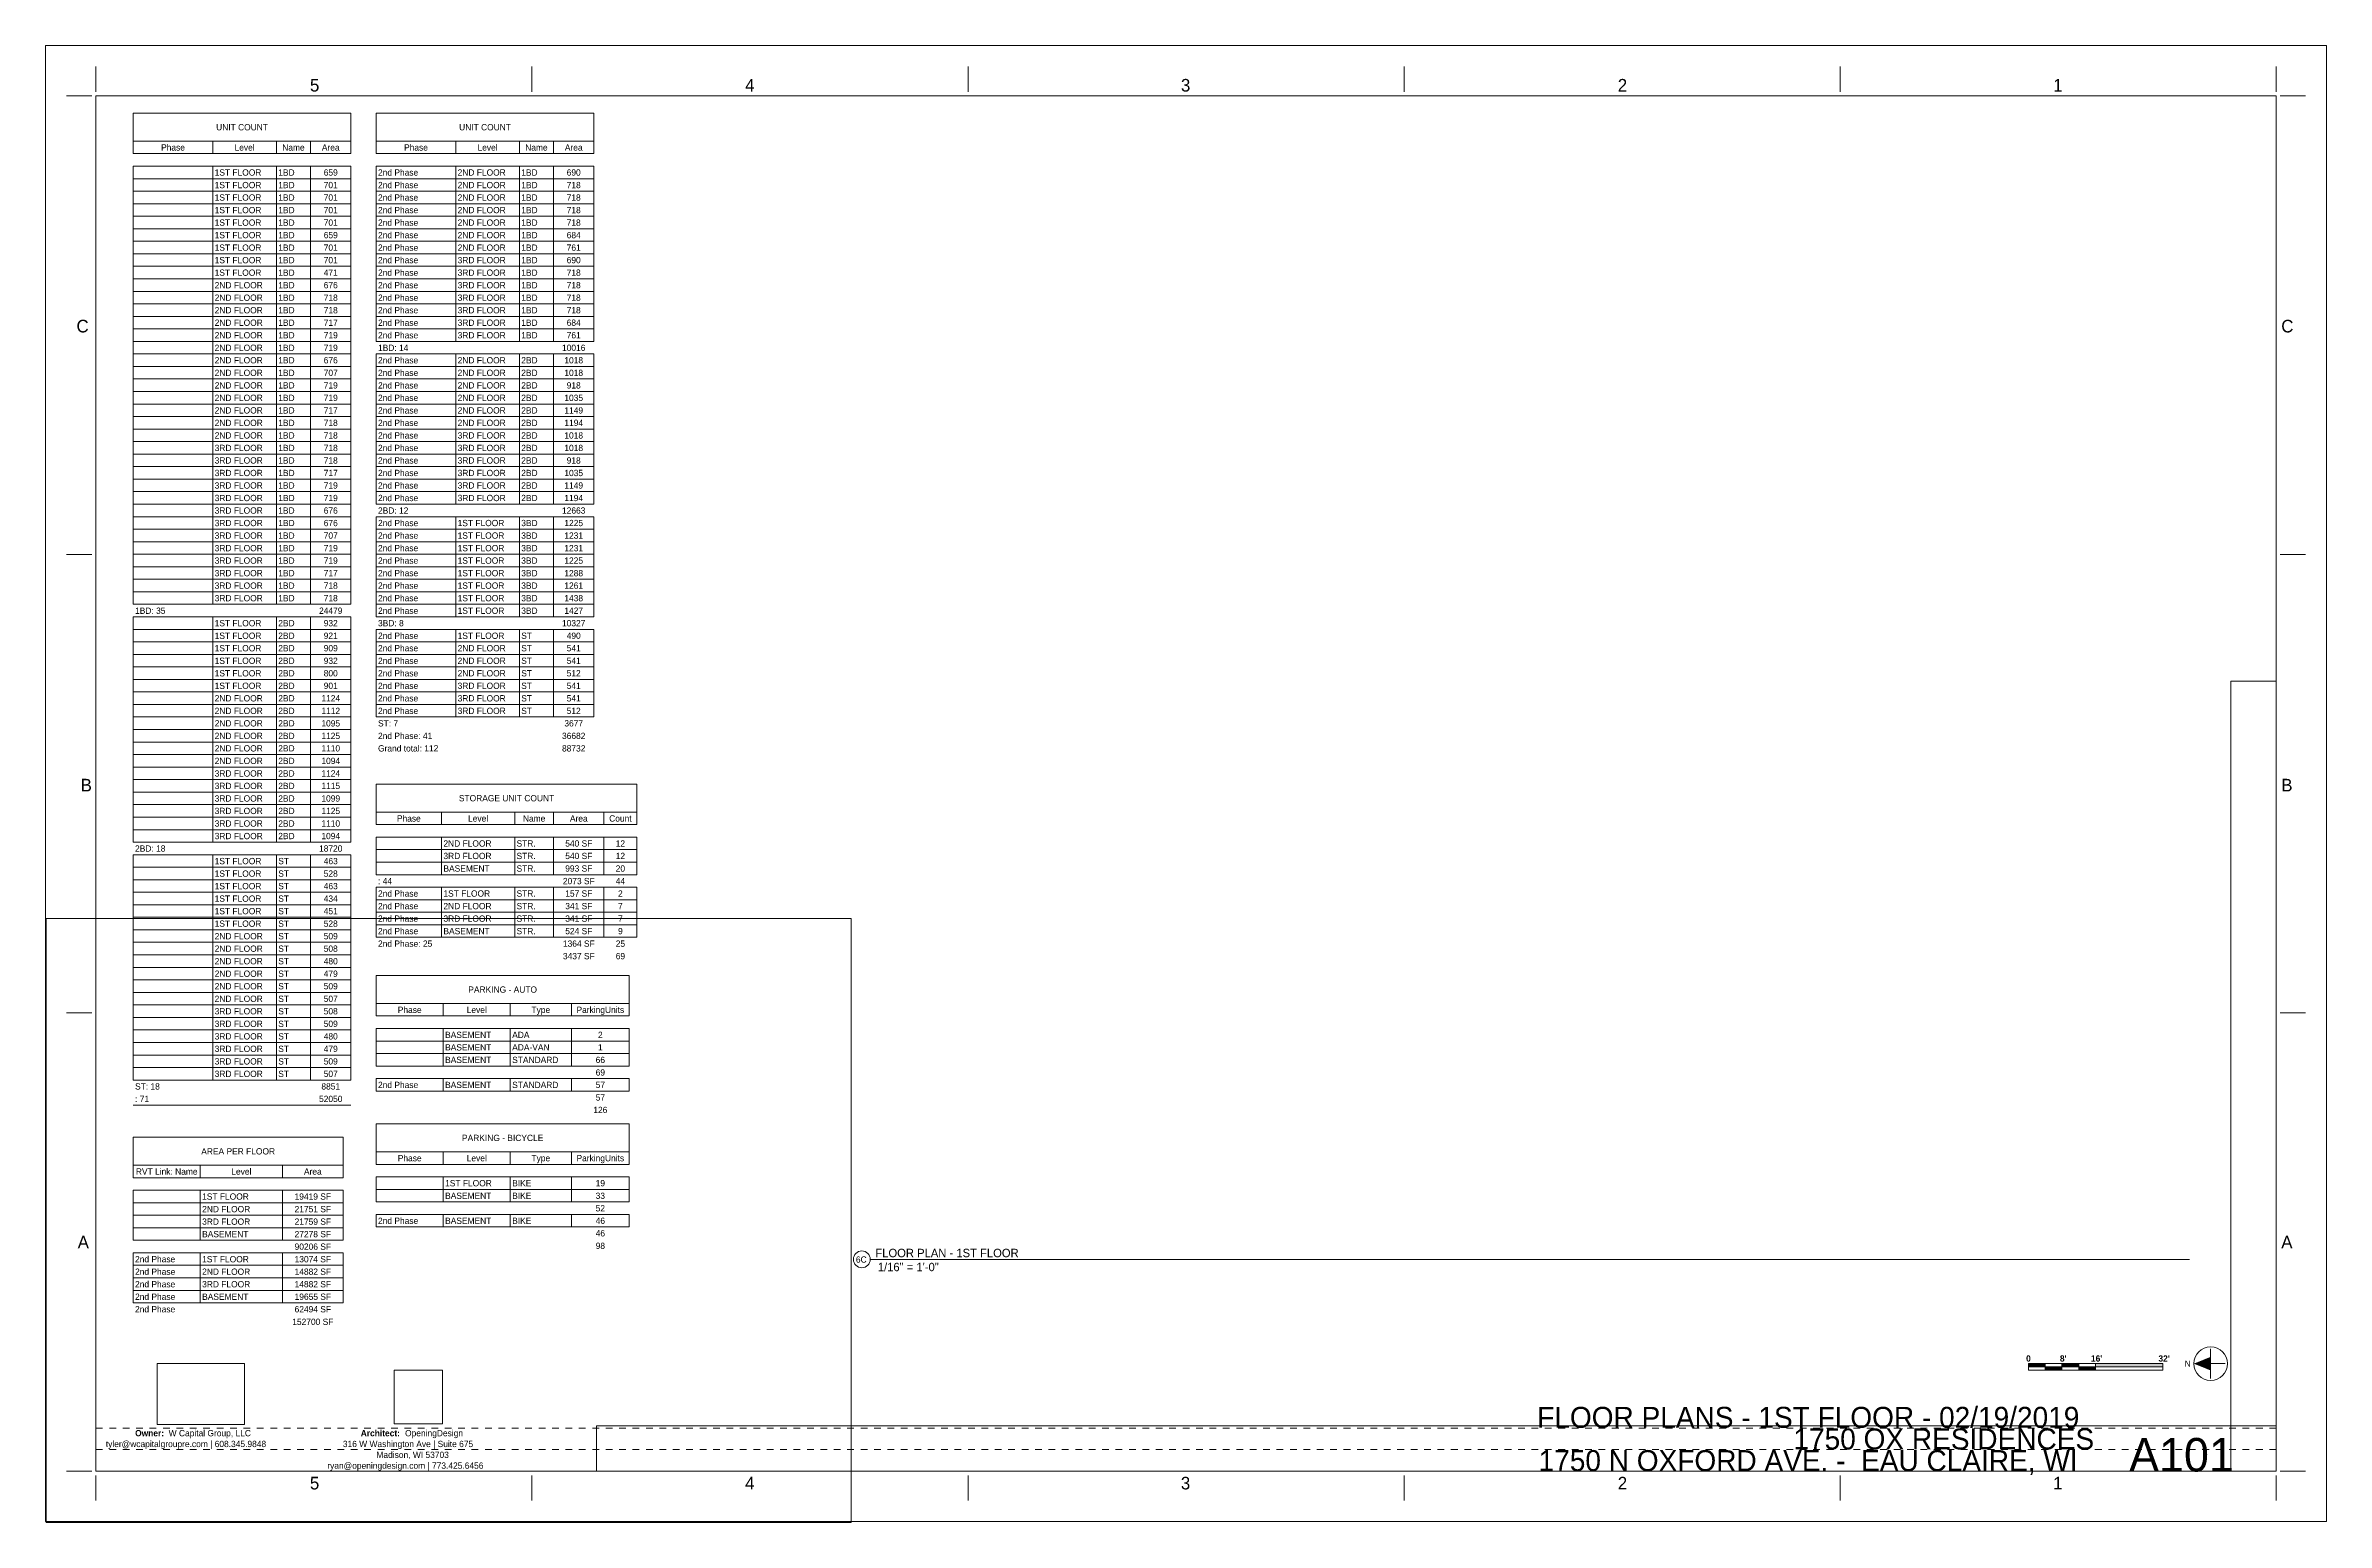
# Paper-space layout 'Layout1' of a CAD drawing. Header units: inches. Extents: x 0 to 34, y 0 to 22.
import ezdxf

# ---------------------------------------------------------------- set-up
doc = ezdxf.new("R2010")
doc.units = ezdxf.units.IN
doc.header["$MEASUREMENT"] = 0
doc.linetypes.add('Dot 1_32_', pattern=[0.03125, 0, -0.03125])
for name, color, linetype, lineweight in [('A-ANNO-NOTE', 131, 'Continuous', 9), ('A-DETL', 90, 'Continuous', 9), ('G-ANNO-SCHD', 231, 'Continuous', 9), ('G-ANNO-TTLB', 6, 'Continuous', 9), ('G-ANNO-TTLB-MEDM', 33, 'Continuous', 20)]:
    doc.layers.add(name, color=color, linetype=linetype, lineweight=lineweight)
doc.layers.add('G-ANNO-NPLT', color=191, linetype='Continuous', plot=False)
doc.styles.add('Arial_2', font='arial.ttf', dxfattribs={"height": 0.09375})
doc.styles.add('Century Gothic_1', font='ufonts.com_century-gothic.ttf', dxfattribs={"height": 0.125})
doc.styles.add('Century Gothic_2', font='ufonts.com_century-gothic.ttf', dxfattribs={"height": 0.09375})
doc.styles.add('Century Gothic_3', font='ufonts.com_century-gothic.ttf', dxfattribs={"height": 0.1875})
doc.styles.add('Century Gothic_4', font='ufonts.com_century-gothic.ttf', dxfattribs={"height": 0.5})
doc.styles.add('Century Gothic_5', font='ufonts.com_century-gothic.ttf', dxfattribs={"height": 0.3125})
doc.styles.add('Century Gothic_B_1', font='GOTHICB.TTF', dxfattribs={"height": 0.09375})
picture_1 = doc.add_image_def('image1.jpg', size_in_pixel=(406, 285))
picture_2 = doc.add_image_def('image2.jpg', size_in_pixel=(547, 610))
picture_3 = doc.add_image_def('image3.jpg', size_in_pixel=(95, 1663))
picture_4 = doc.add_image_def('image4.jpg', size_in_pixel=(3536, 95))

psp = doc.layouts.get("Layout1")

# ---------------------------------------------------------------- texts
at = {"layer": 'G-ANNO-SCHD', "color": 147, "line_spacing_factor": 0.984502, "style": 'Century Gothic_2'}
for s, insert, char_height, width, attachment_point in [('UNIT COUNT', (2.918, 20.844), 0.0937, 0.89626, 2), ('UNIT COUNT', (6.54, 20.844), 0.0937, 0.89626, 2), ('Phase', (1.889, 20.542), 0.0937, 0.44989, 2), ('Level', (2.956, 20.542), 0.0937, 0.38998, 2), ('Name', (3.684, 20.542), 0.0937, 0.46281, 2), ('Area', (4.24, 20.542), 0.0937, 0.36532, 2), ('Phase', (5.511, 20.542), 0.0937, 0.44989, 2), ('Level', (6.578, 20.542), 0.0937, 0.38998, 2), ('Name', (7.306, 20.542), 0.0937, 0.46281, 2), ('Area', (7.862, 20.542), 0.0937, 0.36532, 2), ('1ST FLOOR', (2.51, 20.169), 0.0937, 0.77762, 1), ('1BD', (3.458, 20.169), 0.0937, 0.28779, 1), ('659', (4.24, 20.169), 0.0937, 0.25725, 2), ('2nd Phase', (4.945, 20.169), 0.0937, 0.77762, 1), ('2ND FLOOR', (6.132, 20.169), 0.0937, 0.86454, 1), ('1BD', (7.08, 20.169), 0.0937, 0.28779, 1), ('690', (7.862, 20.169), 0.0937, 0.25725, 2), ('1ST FLOOR', (2.51, 19.982), 0.0937, 0.77762, 1), ('1ST FLOOR', (2.51, 19.796), 0.0937, 0.77762, 1), ('1BD', (3.458, 19.982), 0.0937, 0.28779, 1), ('1BD', (3.458, 19.796), 0.0937, 0.28779, 1), ('701', (4.24, 19.982), 0.0937, 0.25725, 2), ('701', (4.24, 19.796), 0.0937, 0.25725, 2), ('2nd Phase', (4.945, 19.982), 0.0937, 0.77762, 1), ('2nd Phase', (4.945, 19.796), 0.0937, 0.77762, 1), ('2ND FLOOR', (6.132, 19.982), 0.0937, 0.86454, 1), ('2ND FLOOR', (6.132, 19.796), 0.0937, 0.86454, 1), ('1BD', (7.08, 19.982), 0.0937, 0.28779, 1), ('1BD', (7.08, 19.796), 0.0937, 0.28779, 1), ('718', (7.862, 19.982), 0.0937, 0.25725, 2), ('718', (7.862, 19.796), 0.0937, 0.25725, 2), ('1ST FLOOR', (2.51, 19.609), 0.0937, 0.77762, 1), ('1ST FLOOR', (2.51, 19.422), 0.0937, 0.77762, 1), ('1BD', (3.458, 19.609), 0.0937, 0.28779, 1), ('1BD', (3.458, 19.422), 0.0937, 0.28779, 1), ('701', (4.24, 19.609), 0.0937, 0.25725, 2), ('701', (4.24, 19.422), 0.0937, 0.25725, 2), ('2nd Phase', (4.945, 19.609), 0.0937, 0.77762, 1), ('2nd Phase', (4.945, 19.422), 0.0937, 0.77762, 1), ('2ND FLOOR', (6.132, 19.609), 0.0937, 0.86454, 1), ('2ND FLOOR', (6.132, 19.422), 0.0937, 0.86454, 1), ('1BD', (7.08, 19.609), 0.0937, 0.28779, 1), ('1BD', (7.08, 19.422), 0.0937, 0.28779, 1), ('718', (7.862, 19.609), 0.0937, 0.25725, 2), ('718', (7.862, 19.422), 0.0937, 0.25725, 2), ('1ST FLOOR', (2.51, 19.236), 0.0937, 0.77762, 1), ('1ST FLOOR', (2.51, 19.049), 0.0937, 0.77762, 1), ('1BD', (3.458, 19.236), 0.0937, 0.28779, 1), ('1BD', (3.458, 19.049), 0.0937, 0.28779, 1), ('659', (4.24, 19.236), 0.0937, 0.25725, 2), ('701', (4.24, 19.049), 0.0937, 0.25725, 2), ('2nd Phase', (4.945, 19.236), 0.0937, 0.77762, 1), ('2nd Phase', (4.945, 19.049), 0.0937, 0.77762, 1), ('2ND FLOOR', (6.132, 19.236), 0.0937, 0.86454, 1), ('2ND FLOOR', (6.132, 19.049), 0.0937, 0.86454, 1), ('1BD', (7.08, 19.236), 0.0937, 0.28779, 1), ('1BD', (7.08, 19.049), 0.0937, 0.28779, 1), ('684', (7.862, 19.236), 0.0937, 0.25725, 2), ('761', (7.862, 19.049), 0.0937, 0.25725, 2), ('1ST FLOOR', (2.51, 18.863), 0.0937, 0.77762, 1), ('1BD', (3.458, 18.863), 0.0937, 0.28779, 1), ('701', (4.24, 18.863), 0.0937, 0.25725, 2), ('2nd Phase', (4.945, 18.863), 0.0937, 0.77762, 1), ('3RD FLOOR', (6.132, 18.863), 0.0937, 0.84457, 1), ('1BD', (7.08, 18.863), 0.0937, 0.28779, 1), ('690', (7.862, 18.863), 0.0937, 0.25725, 2), ('2ND FLOOR', (2.51, 18.489), 0.0937, 0.86454, 1), ('1ST FLOOR', (2.51, 18.676), 0.0937, 0.77762, 1), ('1BD', (3.458, 18.676), 0.0937, 0.28779, 1), ('1BD', (3.458, 18.489), 0.0937, 0.28779, 1), ('471', (4.24, 18.676), 0.0937, 0.25725, 2), ('676', (4.24, 18.489), 0.0937, 0.25725, 2), ('2nd Phase', (4.945, 18.676), 0.0937, 0.77762, 1), ('2nd Phase', (4.945, 18.489), 0.0937, 0.77762, 1), ('3RD FLOOR', (6.132, 18.676), 0.0937, 0.84457, 1), ('3RD FLOOR', (6.132, 18.489), 0.0937, 0.84457, 1), ('1BD', (7.08, 18.676), 0.0937, 0.28779, 1), ('1BD', (7.08, 18.489), 0.0937, 0.28779, 1), ('718', (7.862, 18.676), 0.0937, 0.25725, 2), ('718', (7.862, 18.489), 0.0937, 0.25725, 2), ('2ND FLOOR', (2.51, 18.303), 0.0937, 0.86454, 1), ('2ND FLOOR', (2.51, 18.116), 0.0937, 0.86454, 1), ('1BD', (3.458, 18.303), 0.0937, 0.28779, 1), ('1BD', (3.458, 18.116), 0.0937, 0.28779, 1), ('718', (4.24, 18.303), 0.0937, 0.25725, 2), ('718', (4.24, 18.116), 0.0937, 0.25725, 2), ('2nd Phase', (4.945, 18.303), 0.0937, 0.77762, 1), ('2nd Phase', (4.945, 18.116), 0.0937, 0.77762, 1), ('3RD FLOOR', (6.132, 18.303), 0.0937, 0.84457, 1), ('3RD FLOOR', (6.132, 18.116), 0.0937, 0.84457, 1), ('1BD', (7.08, 18.303), 0.0937, 0.28779, 1), ('1BD', (7.08, 18.116), 0.0937, 0.28779, 1), ('718', (7.862, 18.303), 0.0937, 0.25725, 2), ('718', (7.862, 18.116), 0.0937, 0.25725, 2), ('2ND FLOOR', (2.51, 17.93), 0.0937, 0.86454, 1), ('2ND FLOOR', (2.51, 17.743), 0.0937, 0.86454, 1), ('1BD', (3.458, 17.93), 0.0937, 0.28779, 1), ('1BD', (3.458, 17.743), 0.0937, 0.28779, 1), ('717', (4.24, 17.93), 0.0937, 0.25725, 2), ('719', (4.24, 17.743), 0.0937, 0.25725, 2), ('2nd Phase', (4.945, 17.93), 0.0937, 0.77762, 1), ('2nd Phase', (4.945, 17.743), 0.0937, 0.77762, 1), ('3RD FLOOR', (6.132, 17.93), 0.0937, 0.84457, 1), ('3RD FLOOR', (6.132, 17.743), 0.0937, 0.84457, 1), ('1BD', (7.08, 17.93), 0.0937, 0.28779, 1), ('1BD', (7.08, 17.743), 0.0937, 0.28779, 1), ('684', (7.862, 17.93), 0.0937, 0.25725, 2), ('761', (7.862, 17.743), 0.0937, 0.25725, 2), ('2ND FLOOR', (2.51, 17.556), 0.0937, 0.86454, 1), ('2ND FLOOR', (2.51, 17.37), 0.0937, 0.86454, 1), ('1BD', (3.458, 17.556), 0.0937, 0.28779, 1), ('1BD', (3.458, 17.37), 0.0937, 0.28779, 1), ('676', (4.24, 17.37), 0.0937, 0.25725, 2), ('719', (4.24, 17.556), 0.0937, 0.25725, 2), ('2nd Phase', (4.945, 17.37), 0.0937, 0.77762, 1), ('1BD: 14', (4.945, 17.556), 0.0937, 0.54386, 1), ('2ND FLOOR', (6.132, 17.37), 0.0937, 0.86454, 1), ('2BD', (7.08, 17.37), 0.0937, 0.28779, 1), ('10016', (7.862, 17.556), 0.0937, 0.42875, 2), ('1018', (7.862, 17.37), 0.0937, 0.343, 2), ('2ND FLOOR', (2.51, 17.183), 0.0937, 0.86454, 1), ('1BD', (3.458, 17.183), 0.0937, 0.28779, 1), ('707', (4.24, 17.183), 0.0937, 0.25725, 2), ('2nd Phase', (4.945, 17.183), 0.0937, 0.77762, 1), ('2nd Phase', (4.945, 16.996), 0.0937, 0.77762, 1), ('2ND FLOOR', (6.132, 17.183), 0.0937, 0.86454, 1), ('2BD', (7.08, 17.183), 0.0937, 0.28779, 1), ('1018', (7.862, 17.183), 0.0937, 0.343, 2), ('2ND FLOOR', (2.51, 16.996), 0.0937, 0.86454, 1), ('2ND FLOOR', (2.51, 16.81), 0.0937, 0.86454, 1), ('1BD', (3.458, 16.996), 0.0937, 0.28779, 1), ('1BD', (3.458, 16.81), 0.0937, 0.28779, 1), ('719', (4.24, 16.996), 0.0937, 0.25725, 2), ('719', (4.24, 16.81), 0.0937, 0.25725, 2), ('2nd Phase', (4.945, 16.81), 0.0937, 0.77762, 1), ('2ND FLOOR', (6.132, 16.996), 0.0937, 0.86454, 1), ('2ND FLOOR', (6.132, 16.81), 0.0937, 0.86454, 1), ('2BD', (7.08, 16.996), 0.0937, 0.28779, 1), ('2BD', (7.08, 16.81), 0.0937, 0.28779, 1), ('1035', (7.862, 16.81), 0.0937, 0.343, 2), ('918', (7.862, 16.996), 0.0937, 0.25725, 2), ('2ND FLOOR', (2.51, 16.623), 0.0937, 0.86454, 1), ('2ND FLOOR', (2.51, 16.437), 0.0937, 0.86454, 1), ('1BD', (3.458, 16.623), 0.0937, 0.28779, 1), ('1BD', (3.458, 16.437), 0.0937, 0.28779, 1), ('717', (4.24, 16.623), 0.0937, 0.25725, 2), ('718', (4.24, 16.437), 0.0937, 0.25725, 2), ('2nd Phase', (4.945, 16.623), 0.0937, 0.77762, 1), ('2nd Phase', (4.945, 16.437), 0.0937, 0.77762, 1), ('2ND FLOOR', (6.132, 16.623), 0.0937, 0.86454, 1), ('2ND FLOOR', (6.132, 16.437), 0.0937, 0.86454, 1), ('2BD', (7.08, 16.623), 0.0937, 0.28779, 1), ('2BD', (7.08, 16.437), 0.0937, 0.28779, 1), ('1149', (7.862, 16.623), 0.0937, 0.343, 2), ('1194', (7.862, 16.437), 0.0937, 0.343, 2), ('3RD FLOOR', (2.51, 16.063), 0.0937, 0.84457, 1), ('2ND FLOOR', (2.51, 16.25), 0.0937, 0.86454, 1), ('1BD', (3.458, 16.25), 0.0937, 0.28779, 1), ('1BD', (3.458, 16.063), 0.0937, 0.28779, 1), ('718', (4.24, 16.25), 0.0937, 0.25725, 2), ('718', (4.24, 16.063), 0.0937, 0.25725, 2), ('2nd Phase', (4.945, 16.25), 0.0937, 0.77762, 1), ('2nd Phase', (4.945, 16.063), 0.0937, 0.77762, 1), ('3RD FLOOR', (6.132, 16.25), 0.0937, 0.84457, 1), ('3RD FLOOR', (6.132, 16.063), 0.0937, 0.84457, 1), ('2BD', (7.08, 16.25), 0.0937, 0.28779, 1), ('2BD', (7.08, 16.063), 0.0937, 0.28779, 1), ('1018', (7.862, 16.25), 0.0937, 0.343, 2), ('1018', (7.862, 16.063), 0.0937, 0.343, 2), ('3RD FLOOR', (2.51, 15.877), 0.0937, 0.84457, 1), ('3RD FLOOR', (2.51, 15.69), 0.0937, 0.84457, 1), ('1BD', (3.458, 15.877), 0.0937, 0.28779, 1), ('1BD', (3.458, 15.69), 0.0937, 0.28779, 1), ('718', (4.24, 15.877), 0.0937, 0.25725, 2), ('717', (4.24, 15.69), 0.0937, 0.25725, 2), ('2nd Phase', (4.945, 15.877), 0.0937, 0.77762, 1), ('2nd Phase', (4.945, 15.69), 0.0937, 0.77762, 1), ('3RD FLOOR', (6.132, 15.877), 0.0937, 0.84457, 1), ('3RD FLOOR', (6.132, 15.69), 0.0937, 0.84457, 1), ('2BD', (7.08, 15.877), 0.0937, 0.28779, 1), ('2BD', (7.08, 15.69), 0.0937, 0.28779, 1), ('1035', (7.862, 15.69), 0.0937, 0.343, 2), ('918', (7.862, 15.877), 0.0937, 0.25725, 2), ('3RD FLOOR', (2.51, 15.504), 0.0937, 0.84457, 1), ('3RD FLOOR', (2.51, 15.317), 0.0937, 0.84457, 1), ('1BD', (3.458, 15.504), 0.0937, 0.28779, 1), ('1BD', (3.458, 15.317), 0.0937, 0.28779, 1), ('719', (4.24, 15.504), 0.0937, 0.25725, 2), ('719', (4.24, 15.317), 0.0937, 0.25725, 2), ('2nd Phase', (4.945, 15.504), 0.0937, 0.77762, 1), ('2nd Phase', (4.945, 15.317), 0.0937, 0.77762, 1), ('3RD FLOOR', (6.132, 15.504), 0.0937, 0.84457, 1), ('3RD FLOOR', (6.132, 15.317), 0.0937, 0.84457, 1), ('2BD', (7.08, 15.504), 0.0937, 0.28779, 1), ('2BD', (7.08, 15.317), 0.0937, 0.28779, 1), ('1149', (7.862, 15.504), 0.0937, 0.343, 2), ('1194', (7.862, 15.317), 0.0937, 0.343, 2), ('3RD FLOOR', (2.51, 15.13), 0.0937, 0.84457, 1), ('1BD', (3.458, 15.13), 0.0937, 0.28779, 1), ('676', (4.24, 15.13), 0.0937, 0.25725, 2), ('2BD: 12', (4.945, 15.13), 0.0937, 0.54386, 1), ('12663', (7.862, 15.13), 0.0937, 0.42875, 2), ('3RD FLOOR', (2.51, 14.944), 0.0937, 0.84457, 1), ('3RD FLOOR', (2.51, 14.757), 0.0937, 0.84457, 1), ('1BD', (3.458, 14.944), 0.0937, 0.28779, 1), ('1BD', (3.458, 14.757), 0.0937, 0.28779, 1), ('676', (4.24, 14.944), 0.0937, 0.25725, 2), ('707', (4.24, 14.757), 0.0937, 0.25725, 2), ('2nd Phase', (4.945, 14.944), 0.0937, 0.77762, 1), ('2nd Phase', (4.945, 14.757), 0.0937, 0.77762, 1), ('1ST FLOOR', (6.132, 14.944), 0.0937, 0.77762, 1), ('1ST FLOOR', (6.132, 14.757), 0.0937, 0.77762, 1), ('3BD', (7.08, 14.944), 0.0937, 0.28779, 1), ('3BD', (7.08, 14.757), 0.0937, 0.28779, 1), ('1225', (7.862, 14.944), 0.0937, 0.343, 2), ('1231', (7.862, 14.757), 0.0937, 0.343, 2), ('3RD FLOOR', (2.51, 14.57), 0.0937, 0.84457, 1), ('3RD FLOOR', (2.51, 14.384), 0.0937, 0.84457, 1), ('1BD', (3.458, 14.57), 0.0937, 0.28779, 1), ('1BD', (3.458, 14.384), 0.0937, 0.28779, 1), ('719', (4.24, 14.57), 0.0937, 0.25725, 2), ('719', (4.24, 14.384), 0.0937, 0.25725, 2), ('2nd Phase', (4.945, 14.57), 0.0937, 0.77762, 1), ('2nd Phase', (4.945, 14.384), 0.0937, 0.77762, 1), ('1ST FLOOR', (6.132, 14.57), 0.0937, 0.77762, 1), ('1ST FLOOR', (6.132, 14.384), 0.0937, 0.77762, 1), ('3BD', (7.08, 14.57), 0.0937, 0.28779, 1), ('3BD', (7.08, 14.384), 0.0937, 0.28779, 1), ('1231', (7.862, 14.57), 0.0937, 0.343, 2), ('1225', (7.862, 14.384), 0.0937, 0.343, 2), ('3RD FLOOR', (2.51, 14.197), 0.0937, 0.84457, 1), ('3RD FLOOR', (2.51, 14.011), 0.0937, 0.84457, 1), ('1BD', (3.458, 14.197), 0.0937, 0.28779, 1), ('1BD', (3.458, 14.011), 0.0937, 0.28779, 1), ('717', (4.24, 14.197), 0.0937, 0.25725, 2), ('718', (4.24, 14.011), 0.0937, 0.25725, 2), ('2nd Phase', (4.945, 14.197), 0.0937, 0.77762, 1), ('2nd Phase', (4.945, 14.011), 0.0937, 0.77762, 1), ('1ST FLOOR', (6.132, 14.197), 0.0937, 0.77762, 1), ('1ST FLOOR', (6.132, 14.011), 0.0937, 0.77762, 1), ('3BD', (7.08, 14.197), 0.0937, 0.28779, 1), ('3BD', (7.08, 14.011), 0.0937, 0.28779, 1), ('1288', (7.862, 14.197), 0.0937, 0.343, 2), ('1261', (7.862, 14.011), 0.0937, 0.343, 2), ('1BD: 35', (1.323, 13.637), 0.0937, 0.54386, 1), ('3RD FLOOR', (2.51, 13.824), 0.0937, 0.84457, 1), ('1BD', (3.458, 13.824), 0.0937, 0.28779, 1), ('24479', (4.24, 13.637), 0.0937, 0.42875, 2), ('718', (4.24, 13.824), 0.0937, 0.25725, 2), ('2nd Phase', (4.945, 13.824), 0.0937, 0.77762, 1), ('2nd Phase', (4.945, 13.637), 0.0937, 0.77762, 1), ('1ST FLOOR', (6.132, 13.824), 0.0937, 0.77762, 1), ('1ST FLOOR', (6.132, 13.637), 0.0937, 0.77762, 1), ('3BD', (7.08, 13.824), 0.0937, 0.28779, 1), ('3BD', (7.08, 13.637), 0.0937, 0.28779, 1), ('1438', (7.862, 13.824), 0.0937, 0.343, 2), ('1427', (7.862, 13.637), 0.0937, 0.343, 2), ('1ST FLOOR', (2.51, 13.451), 0.0937, 0.77762, 1), ('1ST FLOOR', (2.51, 13.264), 0.0937, 0.77762, 1), ('2BD', (3.458, 13.451), 0.0937, 0.28779, 1), ('2BD', (3.458, 13.264), 0.0937, 0.28779, 1), ('932', (4.24, 13.451), 0.0937, 0.25725, 2), ('921', (4.24, 13.264), 0.0937, 0.25725, 2), ('3BD: 8', (4.945, 13.451), 0.0937, 0.45811, 1), ('2nd Phase', (4.945, 13.264), 0.0937, 0.77762, 1), ('1ST FLOOR', (6.132, 13.264), 0.0937, 0.77762, 1), ('ST', (7.08, 13.264), 0.0937, 0.14096, 1), ('10327', (7.862, 13.451), 0.0937, 0.42875, 2), ('490', (7.862, 13.264), 0.0937, 0.25725, 2), ('1ST FLOOR', (2.51, 13.078), 0.0937, 0.77762, 1), ('2BD', (3.458, 13.078), 0.0937, 0.28779, 1), ('909', (4.24, 13.078), 0.0937, 0.25725, 2), ('2nd Phase', (4.945, 13.078), 0.0937, 0.77762, 1), ('2ND FLOOR', (6.132, 13.078), 0.0937, 0.86454, 1), ('ST', (7.08, 13.078), 0.0937, 0.14096, 1), ('541', (7.862, 13.078), 0.0937, 0.25725, 2), ('1ST FLOOR', (2.51, 12.891), 0.0937, 0.77762, 1), ('1ST FLOOR', (2.51, 12.704), 0.0937, 0.77762, 1), ('2BD', (3.458, 12.891), 0.0937, 0.28779, 1), ('2BD', (3.458, 12.704), 0.0937, 0.28779, 1), ('932', (4.24, 12.891), 0.0937, 0.25725, 2), ('800', (4.24, 12.704), 0.0937, 0.25725, 2), ('2nd Phase', (4.945, 12.891), 0.0937, 0.77762, 1), ('2nd Phase', (4.945, 12.704), 0.0937, 0.77762, 1), ('2ND FLOOR', (6.132, 12.891), 0.0937, 0.86454, 1), ('2ND FLOOR', (6.132, 12.704), 0.0937, 0.86454, 1), ('ST', (7.08, 12.891), 0.0937, 0.14096, 1), ('ST', (7.08, 12.704), 0.0937, 0.14096, 1), ('541', (7.862, 12.891), 0.0937, 0.25725, 2), ('512', (7.862, 12.704), 0.0937, 0.25725, 2), ('2ND FLOOR', (2.51, 12.331), 0.0937, 0.86454, 1), ('1ST FLOOR', (2.51, 12.518), 0.0937, 0.77762, 1), ('2BD', (3.458, 12.518), 0.0937, 0.28779, 1), ('2BD', (3.458, 12.331), 0.0937, 0.28779, 1), ('1124', (4.24, 12.331), 0.0937, 0.343, 2), ('901', (4.24, 12.518), 0.0937, 0.25725, 2), ('2nd Phase', (4.945, 12.518), 0.0937, 0.77762, 1), ('2nd Phase', (4.945, 12.331), 0.0937, 0.77762, 1), ('3RD FLOOR', (6.132, 12.518), 0.0937, 0.84457, 1), ('3RD FLOOR', (6.132, 12.331), 0.0937, 0.84457, 1), ('ST', (7.08, 12.518), 0.0937, 0.14096, 1), ('ST', (7.08, 12.331), 0.0937, 0.14096, 1), ('541', (7.862, 12.518), 0.0937, 0.25725, 2), ('541', (7.862, 12.331), 0.0937, 0.25725, 2), ('2ND FLOOR', (2.51, 12.144), 0.0937, 0.86454, 1), ('2ND FLOOR', (2.51, 11.958), 0.0937, 0.86454, 1), ('2BD', (3.458, 12.144), 0.0937, 0.28779, 1), ('2BD', (3.458, 11.958), 0.0937, 0.28779, 1), ('1112', (4.24, 12.144), 0.0937, 0.343, 2), ('1095', (4.24, 11.958), 0.0937, 0.343, 2), ('2nd Phase', (4.945, 12.144), 0.0937, 0.77762, 1), ('ST: 7', (4.945, 11.958), 0.0937, 0.31128, 1), ('3RD FLOOR', (6.132, 12.144), 0.0937, 0.84457, 1), ('ST', (7.08, 12.144), 0.0937, 0.14096, 1), ('3677', (7.862, 11.958), 0.0937, 0.343, 2), ('512', (7.862, 12.144), 0.0937, 0.25725, 2), ('2ND FLOOR', (2.51, 11.771), 0.0937, 0.86454, 1), ('2ND FLOOR', (2.51, 11.585), 0.0937, 0.86454, 1), ('2BD', (3.458, 11.771), 0.0937, 0.28779, 1), ('2BD', (3.458, 11.585), 0.0937, 0.28779, 1), ('1125', (4.24, 11.771), 0.0937, 0.343, 2), ('1110', (4.24, 11.585), 0.0937, 0.343, 2), ('2nd Phase: 41', (4.945, 11.771), 0.09375, 1.03369, 1), ('Grand total: 112', (4.945, 11.585), 0.09375, 1.20871, 1), ('36682', (7.862, 11.771), 0.0937, 0.42875, 2), ('88732', (7.862, 11.585), 0.0937, 0.42875, 2), ('2ND FLOOR', (2.51, 11.398), 0.0937, 0.86454, 1), ('2BD', (3.458, 11.398), 0.0937, 0.28779, 1), ('1094', (4.24, 11.398), 0.0937, 0.343, 2), ('3RD FLOOR', (2.51, 11.211), 0.0937, 0.84457, 1), ('3RD FLOOR', (2.51, 11.025), 0.0937, 0.84457, 1), ('2BD', (3.458, 11.211), 0.0937, 0.28779, 1), ('2BD', (3.458, 11.025), 0.0937, 0.28779, 1), ('1124', (4.24, 11.211), 0.0937, 0.343, 2), ('1115', (4.24, 11.025), 0.0937, 0.343, 2), ('3RD FLOOR', (2.51, 10.838), 0.0937, 0.84457, 1), ('3RD FLOOR', (2.51, 10.652), 0.0937, 0.84457, 1), ('2BD', (3.458, 10.838), 0.0937, 0.28779, 1), ('2BD', (3.458, 10.652), 0.0937, 0.28779, 1), ('1099', (4.24, 10.838), 0.0937, 0.343, 2), ('1125', (4.24, 10.652), 0.0937, 0.343, 2), ('Phase', (5.404, 10.54), 0.0937, 0.44989, 2), ('STORAGE UNIT COUNT', (6.861, 10.842), 0.09375, 1.63863, 2), ('Level', (6.437, 10.54), 0.0937, 0.38998, 2), ('Name', (7.272, 10.54), 0.0937, 0.46281, 2), ('Area', (7.938, 10.54), 0.0937, 0.36532, 2), ('Count', (8.558, 10.54), 0.0937, 0.46633, 2), ('3RD FLOOR', (2.51, 10.465), 0.0937, 0.84457, 1), ('3RD FLOOR', (2.51, 10.278), 0.0937, 0.84457, 1), ('2BD', (3.458, 10.465), 0.0937, 0.28779, 1), ('2BD', (3.458, 10.278), 0.0937, 0.28779, 1), ('1110', (4.24, 10.465), 0.0937, 0.343, 2), ('1094', (4.24, 10.278), 0.0937, 0.343, 2), ('2BD: 18', (1.323, 10.092), 0.0937, 0.54386, 1), ('1ST FLOOR', (2.51, 9.905), 0.0937, 0.77762, 1), ('ST', (3.458, 9.905), 0.0937, 0.14096, 1), ('18720', (4.24, 10.092), 0.0937, 0.42875, 2), ('463', (4.24, 9.905), 0.0937, 0.25725, 2), ('3RD FLOOR', (5.92, 9.981), 0.0937, 0.84457, 1), ('2ND FLOOR', (5.92, 10.167), 0.0937, 0.86454, 1), ('STR.', (7.01, 10.167), 0.0937, 0.27722, 1), ('STR.', (7.01, 9.981), 0.0937, 0.27722, 1), ('540 SF', (7.938, 10.167), 0.0937, 0.45106, 2), ('540 SF', (7.938, 9.981), 0.0937, 0.45106, 2), ('12', (8.558, 10.167), 0.0937, 0.1715, 2), ('12', (8.558, 9.981), 0.0937, 0.1715, 2), ('1ST FLOOR', (2.51, 9.718), 0.0937, 0.77762, 1), ('1ST FLOOR', (2.51, 9.532), 0.0937, 0.77762, 1), ('ST', (3.458, 9.718), 0.0937, 0.14096, 1), ('ST', (3.458, 9.532), 0.0937, 0.14096, 1), ('463', (4.24, 9.532), 0.0937, 0.25725, 2), ('528', (4.24, 9.718), 0.0937, 0.25725, 2), (': 44', (4.945, 9.607), 0.0937, 0.25607, 1), ('BASEMENT', (5.92, 9.794), 0.0937, 0.76587, 1), ('STR.', (7.01, 9.794), 0.0937, 0.27722, 1), ('2073 SF', (7.938, 9.607), 0.0937, 0.53681, 2), ('993 SF', (7.938, 9.794), 0.0937, 0.45106, 2), ('44', (8.558, 9.607), 0.0937, 0.1715, 2), ('20', (8.558, 9.794), 0.0937, 0.1715, 2), ('1ST FLOOR', (2.51, 9.345), 0.0937, 0.77762, 1), ('ST', (3.458, 9.345), 0.0937, 0.14096, 1), ('434', (4.24, 9.345), 0.0937, 0.25725, 2), ('2nd Phase', (4.945, 9.421), 0.0937, 0.77762, 1), ('2nd Phase', (4.945, 9.234), 0.0937, 0.77762, 1), ('2ND FLOOR', (5.92, 9.234), 0.0937, 0.86454, 1), ('1ST FLOOR', (5.92, 9.421), 0.0937, 0.77762, 1), ('STR.', (7.01, 9.421), 0.0937, 0.27722, 1), ('STR.', (7.01, 9.234), 0.0937, 0.27722, 1), ('341 SF', (7.938, 9.234), 0.0937, 0.45106, 2), ('157 SF', (7.938, 9.421), 0.0937, 0.45106, 2), ('2', (8.558, 9.421), 0.0937, 0.08575, 2), ('7', (8.558, 9.234), 0.0937, 0.08575, 2), ('1ST FLOOR', (2.51, 9.159), 0.0937, 0.77762, 1), ('1ST FLOOR', (2.51, 8.972), 0.0937, 0.77762, 1), ('ST', (3.458, 9.159), 0.0937, 0.14096, 1), ('ST', (3.458, 8.972), 0.0937, 0.14096, 1), ('451', (4.24, 9.159), 0.0937, 0.25725, 2), ('528', (4.24, 8.972), 0.0937, 0.25725, 2), ('2nd Phase', (4.945, 9.047), 0.0937, 0.77762, 1), ('2nd Phase', (4.945, 8.861), 0.0937, 0.77762, 1), ('3RD FLOOR', (5.92, 9.047), 0.0937, 0.84457, 1), ('BASEMENT', (5.92, 8.861), 0.0937, 0.76587, 1), ('STR.', (7.01, 9.047), 0.0937, 0.27722, 1), ('STR.', (7.01, 8.861), 0.0937, 0.27722, 1), ('341 SF', (7.938, 9.047), 0.0937, 0.45106, 2), ('524 SF', (7.938, 8.861), 0.0937, 0.45106, 2), ('9', (8.558, 8.861), 0.0937, 0.08575, 2), ('7', (8.558, 9.047), 0.0937, 0.08575, 2), ('2ND FLOOR', (2.51, 8.785), 0.0937, 0.86454, 1), ('2ND FLOOR', (2.51, 8.599), 0.0937, 0.86454, 1), ('ST', (3.458, 8.785), 0.0937, 0.14096, 1), ('ST', (3.458, 8.599), 0.0937, 0.14096, 1), ('509', (4.24, 8.785), 0.0937, 0.25725, 2), ('508', (4.24, 8.599), 0.0937, 0.25725, 2), ('2nd Phase: 25', (4.945, 8.674), 0.09375, 1.03369, 1), ('1364 SF', (7.938, 8.674), 0.0937, 0.53681, 2), ('25', (8.558, 8.674), 0.0937, 0.1715, 2), ('2ND FLOOR', (2.51, 8.412), 0.0937, 0.86454, 1), ('2ND FLOOR', (2.51, 8.226), 0.0937, 0.86454, 1), ('ST', (3.458, 8.412), 0.0937, 0.14096, 1), ('ST', (3.458, 8.226), 0.0937, 0.14096, 1), ('480', (4.24, 8.412), 0.0937, 0.25725, 2), ('479', (4.24, 8.226), 0.0937, 0.25725, 2), ('3437 SF', (7.938, 8.488), 0.0937, 0.53681, 2), ('69', (8.558, 8.488), 0.0937, 0.1715, 2), ('2ND FLOOR', (2.51, 8.039), 0.0937, 0.86454, 1), ('2ND FLOOR', (2.51, 7.852), 0.0937, 0.86454, 1), ('ST', (3.458, 8.039), 0.0937, 0.14096, 1), ('ST', (3.458, 7.852), 0.0937, 0.14096, 1), ('509', (4.24, 8.039), 0.0937, 0.25725, 2), ('507', (4.24, 7.852), 0.0937, 0.25725, 2), ('PARKING - AUTO', (6.803, 7.989), 0.09375, 1.22516, 2), ('3RD FLOOR', (2.51, 7.666), 0.0937, 0.84457, 1), ('3RD FLOOR', (2.51, 7.479), 0.0937, 0.84457, 1), ('ST', (3.458, 7.666), 0.0937, 0.14096, 1), ('ST', (3.458, 7.479), 0.0937, 0.14096, 1), ('508', (4.24, 7.666), 0.0937, 0.25725, 2), ('509', (4.24, 7.479), 0.0937, 0.25725, 2), ('Phase', (5.417, 7.687), 0.0937, 0.44989, 2), ('Level', (6.417, 7.687), 0.0937, 0.38998, 2), ('Type', (7.372, 7.687), 0.0937, 0.35122, 2), ('ParkingUnits', (8.259, 7.687), 0.09375, 0.88333, 2), ('3RD FLOOR', (2.51, 7.292), 0.0937, 0.84457, 1), ('ST', (3.458, 7.292), 0.0937, 0.14096, 1), ('480', (4.24, 7.292), 0.0937, 0.25725, 2), ('BASEMENT', (5.945, 7.314), 0.0937, 0.76587, 1), ('ADA', (6.945, 7.314), 0.0937, 0.34417, 1), ('2', (8.259, 7.314), 0.0937, 0.08575, 2), ('3RD FLOOR', (2.51, 7.106), 0.0937, 0.84457, 1), ('3RD FLOOR', (2.51, 6.919), 0.0937, 0.84457, 1), ('ST', (3.458, 7.106), 0.0937, 0.14096, 1), ('ST', (3.458, 6.919), 0.0937, 0.14096, 1), ('479', (4.24, 7.106), 0.0937, 0.25725, 2), ('509', (4.24, 6.919), 0.0937, 0.25725, 2), ('BASEMENT', (5.945, 7.128), 0.0937, 0.76587, 1), ('BASEMENT', (5.945, 6.941), 0.0937, 0.76587, 1), ('ADA-VAN', (6.945, 7.128), 0.0937, 0.72946, 1), ('STANDARD', (6.945, 6.941), 0.0937, 0.80698, 1), ('66', (8.259, 6.941), 0.0937, 0.1715, 2), ('1', (8.259, 7.128), 0.0937, 0.08575, 2), ('ST: 18', (1.323, 6.546), 0.0937, 0.39703, 1), ('3RD FLOOR', (2.51, 6.733), 0.0937, 0.84457, 1), ('ST', (3.458, 6.733), 0.0937, 0.14096, 1), ('8851', (4.24, 6.546), 0.0937, 0.343, 2), ('507', (4.24, 6.733), 0.0937, 0.25725, 2), ('2nd Phase', (4.945, 6.568), 0.0937, 0.77762, 1), ('BASEMENT', (5.945, 6.568), 0.0937, 0.76587, 1), ('STANDARD', (6.945, 6.568), 0.0937, 0.80698, 1), ('57', (8.259, 6.568), 0.0937, 0.1715, 2), ('69', (8.259, 6.754), 0.0937, 0.1715, 2), (': 71', (1.323, 6.359), 0.0937, 0.25607, 1), ('52050', (4.24, 6.359), 0.0937, 0.42875, 2), ('126', (8.259, 6.195), 0.0937, 0.25725, 2), ('57', (8.259, 6.381), 0.0937, 0.1715, 2), ('AREA PER FLOOR', (2.86, 5.578), 0.09375, 1.26744, 2), ('Phase', (5.417, 5.476), 0.0937, 0.44989, 2), ('PARKING - BICYCLE', (6.803, 5.778), 0.09375, 1.43307, 2), ('Level', (6.417, 5.476), 0.0937, 0.38998, 2), ('Type', (7.372, 5.476), 0.0937, 0.35122, 2), ('ParkingUnits', (8.259, 5.476), 0.09375, 0.88333, 2), ('RVT Link: Name', (1.795, 5.277), 0.09375, 1.12766, 2), ('Level', (2.908, 5.277), 0.0937, 0.38998, 2), ('Area', (3.973, 5.277), 0.0937, 0.36532, 2), ('1ST FLOOR', (5.945, 5.103), 0.0937, 0.77762, 1), ('BIKE', (6.945, 5.103), 0.0937, 0.29836, 1), ('19', (8.259, 5.103), 0.0937, 0.1715, 2), ('1ST FLOOR', (2.323, 4.904), 0.0937, 0.77762, 1), ('19419 SF', (3.973, 4.904), 0.0937, 0.62256, 2), ('BASEMENT', (5.945, 4.916), 0.0937, 0.76587, 1), ('BIKE', (6.945, 4.916), 0.0937, 0.29836, 1), ('33', (8.259, 4.916), 0.0937, 0.1715, 2), ('3RD FLOOR', (2.323, 4.53), 0.0937, 0.84457, 1), ('2ND FLOOR', (2.323, 4.717), 0.0937, 0.86454, 1), ('21751 SF', (3.973, 4.717), 0.0937, 0.62256, 2), ('21759 SF', (3.973, 4.53), 0.0937, 0.62256, 2), ('2nd Phase', (4.945, 4.543), 0.0937, 0.77762, 1), ('BASEMENT', (5.945, 4.543), 0.0937, 0.76587, 1), ('BIKE', (6.945, 4.543), 0.0937, 0.29836, 1), ('46', (8.259, 4.543), 0.0937, 0.1715, 2), ('52', (8.259, 4.729), 0.0937, 0.1715, 2), ('BASEMENT', (2.323, 4.344), 0.0937, 0.76587, 1), ('90206 SF', (3.973, 4.157), 0.0937, 0.62256, 2), ('27278 SF', (3.973, 4.344), 0.0937, 0.62256, 2), ('46', (8.259, 4.356), 0.0937, 0.1715, 2), ('98', (8.259, 4.17), 0.0937, 0.1715, 2), ('2nd Phase', (1.323, 3.97), 0.0937, 0.77762, 1), ('2nd Phase', (1.323, 3.784), 0.0937, 0.77762, 1), ('2ND FLOOR', (2.323, 3.784), 0.0937, 0.86454, 1), ('1ST FLOOR', (2.323, 3.97), 0.0937, 0.77762, 1), ('13074 SF', (3.973, 3.97), 0.0937, 0.62256, 2), ('14882 SF', (3.973, 3.784), 0.0937, 0.62256, 2), ('2nd Phase', (1.323, 3.597), 0.0937, 0.77762, 1), ('2nd Phase', (1.323, 3.411), 0.0937, 0.77762, 1), ('3RD FLOOR', (2.323, 3.597), 0.0937, 0.84457, 1), ('BASEMENT', (2.323, 3.411), 0.0937, 0.76587, 1), ('14882 SF', (3.973, 3.597), 0.0937, 0.62256, 2), ('19655 SF', (3.973, 3.411), 0.0937, 0.62256, 2), ('2nd Phase', (1.323, 3.224), 0.0937, 0.77762, 1), ('62494 SF', (3.973, 3.224), 0.0937, 0.62256, 2), ('152700 SF', (3.973, 3.037), 0.0937, 0.70831, 2)]:
    psp.add_mtext(s, dxfattribs=dict(at, insert=insert, char_height=char_height, width=width, attachment_point=attachment_point))
at = {"layer": 'G-ANNO-TTLB', "attachment_point": 1}
for s, insert, char_height, width, style in [('6C', (12.069, 3.965), 0.0937, 0.21778, 'Century Gothic_2'), ('FLOOR PLAN - 1ST FLOOR', (12.359, 4.078), 0.125, 2.54078, 'Century Gothic_1'), (' 1/16" = 1\'-0"', (12.349, 3.869), 0.125, 1.22778, 'Century Gothic_1'), ('FLOOR PLANS - 1ST FLOOR - 02/19/2019', (22.225, 1.722), 0.3125, 9.92956, 'Century Gothic_5'), ('1750 OX RESIDENCES', (26.045, 1.4), 0.3125, 5.29934, 'Century Gothic_5'), ('1750 N OXFORD AVE. -  EAU CLAIRE, WI', (22.246, 1.077), 0.3125, 9.90431, 'Century Gothic_5'), ('A101', (31.049, 1.258), 0.5, 2.02631, 'Century Gothic_4')]:
    psp.add_mtext(s, dxfattribs=dict(at, insert=insert, char_height=char_height, width=width, style=style))

# ---------------------------------------------------------------- blocks, each defined once
blk = doc.blocks.new('Viewport - All On-568496-FLOOR PLANS - 1ST FLOOR')
at = {"layer": 'G-ANNO-TTLB'}
for start, end in [(360, 180), (180, 360)]:
    blk.add_arc((-0.125, 0), 0.125, start, end, dxfattribs=at)
blk = doc.blocks.new('Graphic Scale - 1-16-605185-FLOOR PLANS - 1ST FLOOR')
at = {"layer": 'A-ANNO-NOTE'}
for points in [[(-1.756, 0), (-2.006, 0), (-2.006, 0.049), (-1.756, 0.049)], [(-1.506, -0.049), (-1.756, -0.049), (-1.756, 0), (-1.506, 0)], [(-1.256, 0), (-1.506, 0), (-1.506, 0.049), (-1.256, 0.049)], [(-1.006, -0.049), (-1.256, -0.049), (-1.256, 0), (-1.006, 0)], [(0, 0.049), (0, 0), (-1.006, 0), (-1.006, 0.049)]]:
    blk.add_hatch(color=256, dxfattribs=at).paths.add_polyline_path(points, flags=0)
for p, q in [((-2.006, 0.049), (0, 0.049)), ((-2.006, -0.049), (-2.006, 0.049)), ((-2.006, 0), (0, 0)), ((-1.756, 0.049), (-1.756, -0.049)), ((-1.506, 0.049), (-1.506, -0.049)), ((-1.256, 0.049), (-1.256, -0.049)), ((-1.006, -0.049), (-1.006, 0.049)), ((0, 0.049), (0, -0.049)), ((-2.006, -0.049), (0, -0.049))]:
    blk.add_line(p, q, dxfattribs=at)
at = {"layer": 'A-ANNO-NOTE', "attachment_point": 1, "style": 'Century Gothic_B_1'}
for s, insert, char_height, width in [('\\fCentury Gothic|b1|i0|c0|p34|;0', (-2.041, 0.173), 0.09375, 0.08522), ("8'", (-1.537, 0.173), 0.0937, 0.12625), ("16'", (-1.074, 0.173), 0.0937, 0.21778), ("32'", (-0.068, 0.173), 0.0937, 0.21778)]:
    blk.add_mtext(s, dxfattribs=dict(at, insert=insert, char_height=char_height, width=width))
blk = doc.blocks.new('North Arrow - Left-530765-FLOOR PLANS - 1ST FLOOR')
at = {"layer": 'A-ANNO-NOTE'}
blk.add_hatch(color=256, dxfattribs=at).paths.add_polyline_path([(-0.25, 0), (0, 0.101), (0, -0.101)], flags=0)
for p, q in [((-0.219, 0), (0.219, 0)), ((0, 0.219), (0, -0.219))]:
    blk.add_line(p, q, dxfattribs=at)
blk.add_circle((0, 0), 0.25, dxfattribs=at)
at = {"layer": 'A-ANNO-NOTE', "insert": (-0.39, 0.047), "char_height": 0.0937, "width": 0.09784, "attachment_point": 1, "style": 'Arial_2'}
blk.add_mtext('N', dxfattribs=at)
blk = doc.blocks.new('OD Title Block - 22x34 - Presentation - one-539370-FLOOR PLANS - 1ST FLOOR')
at = {"layer": 'G-ANNO-TTLB'}
for p, q in [((-0.01, 0.014), (-0.01, 22.014)), ((-0.01, 22.014), (33.99, 22.014)), ((-0.01, 22.014), (33.99, 22.014)), ((33.99, 0.014), (33.99, 22.014)), ((-0.01, 0.014), (33.99, 0.014))]:
    blk.add_line(p, q, dxfattribs=at)
at = {"layer": 'G-ANNO-TTLB', "linetype": 'Dot 1_32_', "lineweight": 13}
for p, q in [((0.74, 1.404), (33.24, 1.404)), ((0.74, 1.084), (33.24, 1.084))]:
    blk.add_line(p, q, dxfattribs=at)
at = {"layer": 'G-ANNO-TTLB-MEDM'}
for p, q in [((0.74, 21.326), (0.74, 21.701)), ((7.24, 21.326), (7.24, 21.701)), ((13.74, 21.326), (13.74, 21.701)), ((20.24, 21.326), (20.24, 21.701)), ((26.74, 21.326), (26.74, 21.701)), ((33.24, 21.326), (33.24, 21.701)), ((0.677, 21.264), (0.302, 21.264)), ((0.74, 21.264), (0.74, 0.764)), ((0.74, 21.264), (33.24, 21.264)), ((33.24, 21.264), (33.24, 0.764)), ((33.302, 21.264), (33.677, 21.264)), ((0.677, 14.43), (0.302, 14.43)), ((33.302, 14.43), (33.677, 14.43)), ((0.677, 7.597), (0.302, 7.597)), ((33.302, 7.597), (33.677, 7.597)), ((0.677, 0.764), (0.302, 0.764)), ((0.74, 0.764), (33.24, 0.764)), ((0.74, 0.701), (0.74, 0.326)), ((7.24, 0.701), (7.24, 0.326)), ((13.74, 0.701), (13.74, 0.326)), ((20.24, 0.701), (20.24, 0.326)), ((26.74, 0.701), (26.74, 0.326)), ((33.24, 0.701), (33.24, 0.326)), ((33.302, 0.764), (33.677, 0.764))]:
    blk.add_line(p, q, dxfattribs=at)
at = {"layer": 'G-ANNO-TTLB', "attachment_point": 1}
for s, insert, char_height, width, style in [('5', (3.93, 21.517), 0.188, 0.17675, 'Century Gothic_3'), ('4', (10.418, 21.517), 0.188, 0.17675, 'Century Gothic_3'), ('3', (16.914, 21.517), 0.188, 0.17675, 'Century Gothic_3'), ('2', (23.426, 21.517), 0.188, 0.17675, 'Century Gothic_3'), ('1', (29.918, 21.517), 0.188, 0.17675, 'Century Gothic_3'), ('C', (0.45, 17.926), 0.188, 0.25881, 'Century Gothic_3'), ('C', (33.317, 17.926), 0.188, 0.25881, 'Century Gothic_3'), ('B', (0.512, 11.084), 0.188, 0.18306, 'Century Gothic_3'), ('B', (33.317, 11.084), 0.188, 0.18306, 'Century Gothic_3'), ('A', (0.468, 4.273), 0.188, 0.23672, 'Century Gothic_3'), ('A', (33.317, 4.273), 0.188, 0.23672, 'Century Gothic_3'), ('Owner: ', (1.324, 1.377), 0.0937, 0.606, 'Century Gothic_B_1'), ('W Capital Group, LLC', (1.824, 1.377), 0.09375, 1.69806, 'Century Gothic_2'), ('Architect: ', (4.687, 1.377), 0.09375, 0.80169, 'Century Gothic_B_1'), ('OpeningDesign', (5.348, 1.377), 0.09375, 1.212, 'Century Gothic_2'), ('tyler@wcapitalgroupre.com | 608.345.9848', (0.887, 1.216), 0.09375, 3.36141, 'Century Gothic_2'), ('316 W Washington Ave | Suite 675', (4.421, 1.216), 0.09375, 2.65756, 'Century Gothic_2'), ('Madison, WI 53703', (4.921, 1.054), 0.09375, 1.44556, 'Century Gothic_2'), ('ryan@openingdesign.com | 773.425.6456', (4.189, 0.893), 0.09375, 3.21937, 'Century Gothic_2'), ('3', (16.913, 0.679), 0.188, 0.17675, 'Century Gothic_3'), ('2', (23.426, 0.679), 0.188, 0.17675, 'Century Gothic_3'), ('5', (3.929, 0.679), 0.188, 0.17675, 'Century Gothic_3'), ('4', (10.417, 0.679), 0.188, 0.17675, 'Century Gothic_3'), ('1', (29.917, 0.679), 0.188, 0.17675, 'Century Gothic_3')]:
    blk.add_mtext(s, dxfattribs=dict(at, insert=insert, char_height=char_height, width=width, style=style))
at = {"layer": 'G-ANNO-TTLB'}
image = blk.add_image(picture_3, insert=(32.567, 0.764), size_in_units=(0.673, 11.775), dxfattribs=at)
image.dxf.flags = 7
image = blk.add_image(picture_1, insert=(1.655, 1.457), size_in_units=(1.301, 0.913), dxfattribs=at)
image.dxf.flags = 7
image = blk.add_image(picture_2, insert=(5.188, 1.469), size_in_units=(0.719, 0.802), rotation=0, dxfattribs=at)
image.dxf.flags = 7
image = blk.add_image(picture_4, insert=(8.203, 0.764), size_in_units=(25.037, 0.673), dxfattribs=at)
image.dxf.flags = 7

# ---------------------------------------------------------------- linework, layer by layer
at = {"layer": 'A-DETL'}
for p, q in [((1.295, 21.007), (1.295, 20.59)), ((4.542, 21.007), (1.295, 21.007)), ((4.542, 20.59), (4.542, 21.007)), ((4.917, 21.007), (4.917, 20.59)), ((8.164, 21.007), (4.917, 21.007)), ((8.164, 20.59), (8.164, 21.007)), ((1.295, 20.59), (1.295, 20.403)), ((1.295, 20.59), (4.542, 20.59)), ((2.482, 20.403), (1.295, 20.403)), ((2.482, 20.59), (2.482, 20.403)), ((3.43, 20.403), (2.482, 20.403)), ((3.43, 20.59), (3.43, 20.403)), ((3.938, 20.403), (3.43, 20.403)), ((3.938, 20.59), (3.938, 20.403)), ((4.542, 20.403), (3.938, 20.403)), ((4.542, 20.59), (4.542, 20.403)), ((4.917, 20.59), (4.917, 20.403)), ((4.917, 20.59), (8.164, 20.59)), ((6.104, 20.403), (4.917, 20.403)), ((6.104, 20.59), (6.104, 20.403)), ((7.052, 20.403), (6.104, 20.403)), ((7.052, 20.59), (7.052, 20.403)), ((7.56, 20.403), (7.052, 20.403)), ((7.56, 20.59), (7.56, 20.403)), ((8.164, 20.403), (7.56, 20.403)), ((8.164, 20.59), (8.164, 20.403)), ((2.482, 20.217), (1.295, 20.217)), ((1.295, 20.217), (1.295, 20.03)), ((3.43, 20.217), (2.482, 20.217)), ((2.482, 20.217), (2.482, 20.03)), ((3.938, 20.217), (3.43, 20.217)), ((3.43, 20.217), (3.43, 20.03)), ((4.542, 20.217), (3.938, 20.217)), ((3.938, 20.217), (3.938, 20.03)), ((4.542, 20.217), (4.542, 20.03)), ((6.104, 20.217), (4.917, 20.217)), ((4.917, 20.217), (4.917, 20.03)), ((7.052, 20.217), (6.104, 20.217)), ((6.104, 20.217), (6.104, 20.03)), ((7.56, 20.217), (7.052, 20.217)), ((7.052, 20.217), (7.052, 20.03)), ((8.164, 20.217), (7.56, 20.217)), ((7.56, 20.217), (7.56, 20.03)), ((8.164, 20.217), (8.164, 20.03)), ((2.482, 20.03), (1.295, 20.03)), ((1.295, 20.03), (1.295, 19.843)), ((2.482, 19.843), (1.295, 19.843)), ((1.295, 19.843), (1.295, 19.657)), ((3.43, 20.03), (2.482, 20.03)), ((2.482, 20.03), (2.482, 19.843)), ((3.43, 19.843), (2.482, 19.843)), ((2.482, 19.843), (2.482, 19.657)), ((3.938, 20.03), (3.43, 20.03)), ((3.43, 20.03), (3.43, 19.843)), ((3.938, 19.843), (3.43, 19.843)), ((3.43, 19.843), (3.43, 19.657)), ((4.542, 20.03), (3.938, 20.03)), ((3.938, 20.03), (3.938, 19.843)), ((4.542, 19.843), (3.938, 19.843)), ((3.938, 19.843), (3.938, 19.657)), ((4.542, 20.03), (4.542, 19.843)), ((4.542, 19.843), (4.542, 19.657)), ((6.104, 20.03), (4.917, 20.03)), ((4.917, 20.03), (4.917, 19.843)), ((6.104, 19.843), (4.917, 19.843)), ((4.917, 19.843), (4.917, 19.657)), ((7.052, 20.03), (6.104, 20.03)), ((6.104, 20.03), (6.104, 19.843)), ((7.052, 19.843), (6.104, 19.843)), ((6.104, 19.843), (6.104, 19.657)), ((7.56, 20.03), (7.052, 20.03)), ((7.052, 20.03), (7.052, 19.843)), ((7.56, 19.843), (7.052, 19.843)), ((7.052, 19.843), (7.052, 19.657)), ((8.164, 20.03), (7.56, 20.03)), ((7.56, 20.03), (7.56, 19.843)), ((8.164, 19.843), (7.56, 19.843)), ((7.56, 19.843), (7.56, 19.657)), ((8.164, 20.03), (8.164, 19.843)), ((8.164, 19.843), (8.164, 19.657)), ((2.482, 19.657), (1.295, 19.657)), ((1.295, 19.657), (1.295, 19.47)), ((2.482, 19.47), (1.295, 19.47)), ((1.295, 19.47), (1.295, 19.284)), ((3.43, 19.657), (2.482, 19.657)), ((2.482, 19.657), (2.482, 19.47)), ((3.43, 19.47), (2.482, 19.47)), ((2.482, 19.47), (2.482, 19.284)), ((3.938, 19.657), (3.43, 19.657)), ((3.43, 19.657), (3.43, 19.47)), ((3.938, 19.47), (3.43, 19.47)), ((3.43, 19.47), (3.43, 19.284)), ((4.542, 19.657), (3.938, 19.657)), ((3.938, 19.657), (3.938, 19.47)), ((4.542, 19.47), (3.938, 19.47)), ((3.938, 19.47), (3.938, 19.284)), ((4.542, 19.657), (4.542, 19.47)), ((4.542, 19.47), (4.542, 19.284)), ((6.104, 19.657), (4.917, 19.657)), ((4.917, 19.657), (4.917, 19.47)), ((6.104, 19.47), (4.917, 19.47)), ((4.917, 19.47), (4.917, 19.284)), ((7.052, 19.657), (6.104, 19.657)), ((6.104, 19.657), (6.104, 19.47)), ((7.052, 19.47), (6.104, 19.47)), ((6.104, 19.47), (6.104, 19.284)), ((7.56, 19.657), (7.052, 19.657)), ((7.052, 19.657), (7.052, 19.47)), ((7.56, 19.47), (7.052, 19.47)), ((7.052, 19.47), (7.052, 19.284)), ((8.164, 19.657), (7.56, 19.657)), ((7.56, 19.657), (7.56, 19.47)), ((8.164, 19.47), (7.56, 19.47)), ((7.56, 19.47), (7.56, 19.284)), ((8.164, 19.657), (8.164, 19.47)), ((8.164, 19.47), (8.164, 19.284)), ((2.482, 19.284), (1.295, 19.284)), ((1.295, 19.284), (1.295, 19.097)), ((2.482, 19.097), (1.295, 19.097)), ((1.295, 19.097), (1.295, 18.91)), ((3.43, 19.284), (2.482, 19.284)), ((2.482, 19.284), (2.482, 19.097)), ((3.43, 19.097), (2.482, 19.097)), ((2.482, 19.097), (2.482, 18.91)), ((3.938, 19.284), (3.43, 19.284)), ((3.43, 19.284), (3.43, 19.097)), ((3.938, 19.097), (3.43, 19.097)), ((3.43, 19.097), (3.43, 18.91)), ((4.542, 19.284), (3.938, 19.284)), ((3.938, 19.284), (3.938, 19.097)), ((4.542, 19.097), (3.938, 19.097)), ((3.938, 19.097), (3.938, 18.91)), ((4.542, 19.284), (4.542, 19.097)), ((4.542, 19.097), (4.542, 18.91)), ((6.104, 19.284), (4.917, 19.284)), ((4.917, 19.284), (4.917, 19.097)), ((6.104, 19.097), (4.917, 19.097)), ((4.917, 19.097), (4.917, 18.91)), ((7.052, 19.284), (6.104, 19.284)), ((6.104, 19.284), (6.104, 19.097)), ((7.052, 19.097), (6.104, 19.097)), ((6.104, 19.097), (6.104, 18.91)), ((7.56, 19.284), (7.052, 19.284)), ((7.052, 19.284), (7.052, 19.097)), ((7.56, 19.097), (7.052, 19.097)), ((7.052, 19.097), (7.052, 18.91)), ((8.164, 19.284), (7.56, 19.284)), ((7.56, 19.284), (7.56, 19.097)), ((8.164, 19.097), (7.56, 19.097)), ((7.56, 19.097), (7.56, 18.91)), ((8.164, 19.284), (8.164, 19.097)), ((8.164, 19.097), (8.164, 18.91)), ((2.482, 18.91), (1.295, 18.91)), ((1.295, 18.91), (1.295, 18.724)), ((2.482, 18.724), (1.295, 18.724)), ((1.295, 18.724), (1.295, 18.537)), ((3.43, 18.91), (2.482, 18.91)), ((2.482, 18.91), (2.482, 18.724)), ((3.43, 18.724), (2.482, 18.724)), ((2.482, 18.724), (2.482, 18.537)), ((3.938, 18.91), (3.43, 18.91)), ((3.43, 18.91), (3.43, 18.724)), ((3.938, 18.724), (3.43, 18.724)), ((3.43, 18.724), (3.43, 18.537)), ((4.542, 18.91), (3.938, 18.91)), ((3.938, 18.91), (3.938, 18.724)), ((4.542, 18.724), (3.938, 18.724)), ((3.938, 18.724), (3.938, 18.537)), ((4.542, 18.91), (4.542, 18.724)), ((4.542, 18.724), (4.542, 18.537)), ((6.104, 18.91), (4.917, 18.91)), ((4.917, 18.91), (4.917, 18.724)), ((6.104, 18.724), (4.917, 18.724)), ((4.917, 18.724), (4.917, 18.537)), ((7.052, 18.91), (6.104, 18.91)), ((6.104, 18.91), (6.104, 18.724)), ((7.052, 18.724), (6.104, 18.724)), ((6.104, 18.724), (6.104, 18.537)), ((7.56, 18.91), (7.052, 18.91)), ((7.052, 18.91), (7.052, 18.724)), ((7.56, 18.724), (7.052, 18.724)), ((7.052, 18.724), (7.052, 18.537)), ((8.164, 18.91), (7.56, 18.91)), ((7.56, 18.91), (7.56, 18.724)), ((8.164, 18.724), (7.56, 18.724)), ((7.56, 18.724), (7.56, 18.537)), ((8.164, 18.91), (8.164, 18.724)), ((8.164, 18.724), (8.164, 18.537)), ((2.482, 18.537), (1.295, 18.537)), ((1.295, 18.537), (1.295, 18.35)), ((3.43, 18.537), (2.482, 18.537)), ((2.482, 18.537), (2.482, 18.35)), ((3.938, 18.537), (3.43, 18.537)), ((3.43, 18.537), (3.43, 18.35)), ((4.542, 18.537), (3.938, 18.537)), ((3.938, 18.537), (3.938, 18.35)), ((4.542, 18.537), (4.542, 18.35)), ((6.104, 18.537), (4.917, 18.537)), ((4.917, 18.537), (4.917, 18.35)), ((7.052, 18.537), (6.104, 18.537)), ((6.104, 18.537), (6.104, 18.35)), ((7.56, 18.537), (7.052, 18.537)), ((7.052, 18.537), (7.052, 18.35)), ((8.164, 18.537), (7.56, 18.537)), ((7.56, 18.537), (7.56, 18.35)), ((8.164, 18.537), (8.164, 18.35)), ((2.482, 18.35), (1.295, 18.35)), ((1.295, 18.35), (1.295, 18.164)), ((2.482, 18.164), (1.295, 18.164)), ((1.295, 18.164), (1.295, 17.977)), ((3.43, 18.35), (2.482, 18.35)), ((2.482, 18.35), (2.482, 18.164)), ((3.43, 18.164), (2.482, 18.164)), ((2.482, 18.164), (2.482, 17.977)), ((3.938, 18.35), (3.43, 18.35)), ((3.43, 18.35), (3.43, 18.164)), ((3.938, 18.164), (3.43, 18.164)), ((3.43, 18.164), (3.43, 17.977)), ((4.542, 18.35), (3.938, 18.35)), ((3.938, 18.35), (3.938, 18.164)), ((4.542, 18.164), (3.938, 18.164)), ((3.938, 18.164), (3.938, 17.977)), ((4.542, 18.35), (4.542, 18.164)), ((4.542, 18.164), (4.542, 17.977)), ((6.104, 18.35), (4.917, 18.35)), ((4.917, 18.35), (4.917, 18.164)), ((6.104, 18.164), (4.917, 18.164)), ((4.917, 18.164), (4.917, 17.977)), ((7.052, 18.35), (6.104, 18.35)), ((6.104, 18.35), (6.104, 18.164)), ((7.052, 18.164), (6.104, 18.164)), ((6.104, 18.164), (6.104, 17.977)), ((7.56, 18.35), (7.052, 18.35)), ((7.052, 18.35), (7.052, 18.164)), ((7.56, 18.164), (7.052, 18.164)), ((7.052, 18.164), (7.052, 17.977)), ((8.164, 18.35), (7.56, 18.35)), ((7.56, 18.35), (7.56, 18.164)), ((8.164, 18.164), (7.56, 18.164)), ((7.56, 18.164), (7.56, 17.977)), ((8.164, 18.35), (8.164, 18.164)), ((8.164, 18.164), (8.164, 17.977)), ((2.482, 17.977), (1.295, 17.977)), ((1.295, 17.977), (1.295, 17.791)), ((2.482, 17.791), (1.295, 17.791)), ((1.295, 17.791), (1.295, 17.604)), ((3.43, 17.977), (2.482, 17.977)), ((2.482, 17.977), (2.482, 17.791)), ((3.43, 17.791), (2.482, 17.791)), ((2.482, 17.791), (2.482, 17.604)), ((3.938, 17.977), (3.43, 17.977)), ((3.43, 17.977), (3.43, 17.791)), ((3.938, 17.791), (3.43, 17.791)), ((3.43, 17.791), (3.43, 17.604)), ((4.542, 17.977), (3.938, 17.977)), ((3.938, 17.977), (3.938, 17.791)), ((4.542, 17.791), (3.938, 17.791)), ((3.938, 17.791), (3.938, 17.604)), ((4.542, 17.977), (4.542, 17.791)), ((4.542, 17.791), (4.542, 17.604)), ((6.104, 17.977), (4.917, 17.977)), ((4.917, 17.977), (4.917, 17.791)), ((6.104, 17.791), (4.917, 17.791)), ((4.917, 17.791), (4.917, 17.604)), ((7.052, 17.977), (6.104, 17.977)), ((6.104, 17.977), (6.104, 17.791)), ((7.052, 17.791), (6.104, 17.791)), ((6.104, 17.791), (6.104, 17.604)), ((7.56, 17.977), (7.052, 17.977)), ((7.052, 17.977), (7.052, 17.791)), ((7.56, 17.791), (7.052, 17.791)), ((7.052, 17.791), (7.052, 17.604)), ((8.164, 17.977), (7.56, 17.977)), ((7.56, 17.977), (7.56, 17.791)), ((8.164, 17.791), (7.56, 17.791)), ((7.56, 17.791), (7.56, 17.604)), ((8.164, 17.977), (8.164, 17.791)), ((8.164, 17.791), (8.164, 17.604)), ((2.482, 17.604), (1.295, 17.604)), ((1.295, 17.604), (1.295, 17.417)), ((2.482, 17.417), (1.295, 17.417)), ((1.295, 17.417), (1.295, 17.231)), ((3.43, 17.604), (2.482, 17.604)), ((2.482, 17.604), (2.482, 17.417)), ((3.43, 17.417), (2.482, 17.417)), ((2.482, 17.417), (2.482, 17.231)), ((3.938, 17.604), (3.43, 17.604)), ((3.43, 17.604), (3.43, 17.417)), ((3.938, 17.417), (3.43, 17.417)), ((3.43, 17.417), (3.43, 17.231)), ((4.542, 17.604), (3.938, 17.604)), ((3.938, 17.604), (3.938, 17.417)), ((4.542, 17.417), (3.938, 17.417)), ((3.938, 17.417), (3.938, 17.231)), ((4.542, 17.604), (4.542, 17.417)), ((4.542, 17.417), (4.542, 17.231)), ((6.104, 17.604), (4.917, 17.604)), ((6.104, 17.417), (4.917, 17.417)), ((4.917, 17.417), (4.917, 17.231)), ((7.052, 17.604), (6.104, 17.604)), ((7.052, 17.417), (6.104, 17.417)), ((6.104, 17.417), (6.104, 17.231)), ((7.56, 17.604), (7.052, 17.604)), ((7.56, 17.417), (7.052, 17.417)), ((7.052, 17.417), (7.052, 17.231)), ((8.164, 17.604), (7.56, 17.604)), ((8.164, 17.417), (7.56, 17.417)), ((7.56, 17.417), (7.56, 17.231)), ((8.164, 17.417), (8.164, 17.231)), ((2.482, 17.231), (1.295, 17.231)), ((1.295, 17.231), (1.295, 17.044)), ((2.482, 17.044), (1.295, 17.044)), ((1.295, 17.044), (1.295, 16.858)), ((3.43, 17.231), (2.482, 17.231)), ((2.482, 17.231), (2.482, 17.044)), ((3.43, 17.044), (2.482, 17.044)), ((2.482, 17.044), (2.482, 16.858)), ((3.938, 17.231), (3.43, 17.231)), ((3.43, 17.231), (3.43, 17.044)), ((3.938, 17.044), (3.43, 17.044)), ((3.43, 17.044), (3.43, 16.858)), ((4.542, 17.231), (3.938, 17.231)), ((3.938, 17.231), (3.938, 17.044)), ((4.542, 17.044), (3.938, 17.044)), ((3.938, 17.044), (3.938, 16.858)), ((4.542, 17.231), (4.542, 17.044)), ((4.542, 17.044), (4.542, 16.858)), ((6.104, 17.231), (4.917, 17.231)), ((4.917, 17.231), (4.917, 17.044)), ((6.104, 17.044), (4.917, 17.044)), ((4.917, 17.044), (4.917, 16.858)), ((7.052, 17.231), (6.104, 17.231)), ((6.104, 17.231), (6.104, 17.044)), ((7.052, 17.044), (6.104, 17.044)), ((6.104, 17.044), (6.104, 16.858)), ((7.56, 17.231), (7.052, 17.231)), ((7.052, 17.231), (7.052, 17.044)), ((7.56, 17.044), (7.052, 17.044)), ((7.052, 17.044), (7.052, 16.858)), ((8.164, 17.231), (7.56, 17.231)), ((7.56, 17.231), (7.56, 17.044)), ((8.164, 17.044), (7.56, 17.044)), ((7.56, 17.044), (7.56, 16.858)), ((8.164, 17.231), (8.164, 17.044)), ((8.164, 17.044), (8.164, 16.858)), ((2.482, 16.858), (1.295, 16.858)), ((1.295, 16.858), (1.295, 16.671)), ((2.482, 16.671), (1.295, 16.671)), ((1.295, 16.671), (1.295, 16.484)), ((3.43, 16.858), (2.482, 16.858)), ((2.482, 16.858), (2.482, 16.671)), ((3.43, 16.671), (2.482, 16.671)), ((2.482, 16.671), (2.482, 16.484)), ((3.938, 16.858), (3.43, 16.858)), ((3.43, 16.858), (3.43, 16.671)), ((3.938, 16.671), (3.43, 16.671)), ((3.43, 16.671), (3.43, 16.484)), ((4.542, 16.858), (3.938, 16.858)), ((3.938, 16.858), (3.938, 16.671)), ((4.542, 16.671), (3.938, 16.671)), ((3.938, 16.671), (3.938, 16.484)), ((4.542, 16.858), (4.542, 16.671)), ((4.542, 16.671), (4.542, 16.484)), ((6.104, 16.858), (4.917, 16.858)), ((4.917, 16.858), (4.917, 16.671)), ((6.104, 16.671), (4.917, 16.671)), ((4.917, 16.671), (4.917, 16.484)), ((7.052, 16.858), (6.104, 16.858)), ((6.104, 16.858), (6.104, 16.671)), ((7.052, 16.671), (6.104, 16.671)), ((6.104, 16.671), (6.104, 16.484)), ((7.56, 16.858), (7.052, 16.858)), ((7.052, 16.858), (7.052, 16.671)), ((7.56, 16.671), (7.052, 16.671)), ((7.052, 16.671), (7.052, 16.484)), ((8.164, 16.858), (7.56, 16.858)), ((7.56, 16.858), (7.56, 16.671)), ((8.164, 16.671), (7.56, 16.671)), ((7.56, 16.671), (7.56, 16.484)), ((8.164, 16.858), (8.164, 16.671)), ((8.164, 16.671), (8.164, 16.484)), ((2.482, 16.484), (1.295, 16.484)), ((1.295, 16.484), (1.295, 16.298)), ((3.43, 16.484), (2.482, 16.484)), ((2.482, 16.484), (2.482, 16.298)), ((3.938, 16.484), (3.43, 16.484)), ((3.43, 16.484), (3.43, 16.298)), ((4.542, 16.484), (3.938, 16.484)), ((3.938, 16.484), (3.938, 16.298)), ((4.542, 16.484), (4.542, 16.298)), ((6.104, 16.484), (4.917, 16.484)), ((4.917, 16.484), (4.917, 16.298)), ((7.052, 16.484), (6.104, 16.484)), ((6.104, 16.484), (6.104, 16.298)), ((7.56, 16.484), (7.052, 16.484)), ((7.052, 16.484), (7.052, 16.298)), ((8.164, 16.484), (7.56, 16.484)), ((7.56, 16.484), (7.56, 16.298)), ((8.164, 16.484), (8.164, 16.298)), ((2.482, 16.298), (1.295, 16.298)), ((1.295, 16.298), (1.295, 16.111)), ((2.482, 16.111), (1.295, 16.111)), ((1.295, 16.111), (1.295, 15.924)), ((3.43, 16.298), (2.482, 16.298)), ((2.482, 16.298), (2.482, 16.111)), ((3.43, 16.111), (2.482, 16.111)), ((2.482, 16.111), (2.482, 15.924)), ((3.938, 16.298), (3.43, 16.298)), ((3.43, 16.298), (3.43, 16.111)), ((3.938, 16.111), (3.43, 16.111)), ((3.43, 16.111), (3.43, 15.924)), ((4.542, 16.298), (3.938, 16.298)), ((3.938, 16.298), (3.938, 16.111)), ((4.542, 16.111), (3.938, 16.111)), ((3.938, 16.111), (3.938, 15.924)), ((4.542, 16.298), (4.542, 16.111)), ((4.542, 16.111), (4.542, 15.924)), ((6.104, 16.298), (4.917, 16.298)), ((4.917, 16.298), (4.917, 16.111)), ((6.104, 16.111), (4.917, 16.111)), ((4.917, 16.111), (4.917, 15.924)), ((7.052, 16.298), (6.104, 16.298)), ((6.104, 16.298), (6.104, 16.111)), ((7.052, 16.111), (6.104, 16.111)), ((6.104, 16.111), (6.104, 15.924)), ((7.56, 16.298), (7.052, 16.298)), ((7.052, 16.298), (7.052, 16.111)), ((7.56, 16.111), (7.052, 16.111)), ((7.052, 16.111), (7.052, 15.924)), ((8.164, 16.298), (7.56, 16.298)), ((7.56, 16.298), (7.56, 16.111)), ((8.164, 16.111), (7.56, 16.111)), ((7.56, 16.111), (7.56, 15.924)), ((8.164, 16.298), (8.164, 16.111)), ((8.164, 16.111), (8.164, 15.924)), ((2.482, 15.924), (1.295, 15.924)), ((1.295, 15.924), (1.295, 15.738)), ((2.482, 15.738), (1.295, 15.738)), ((1.295, 15.738), (1.295, 15.551)), ((3.43, 15.924), (2.482, 15.924)), ((2.482, 15.924), (2.482, 15.738)), ((3.43, 15.738), (2.482, 15.738)), ((2.482, 15.738), (2.482, 15.551)), ((3.938, 15.924), (3.43, 15.924)), ((3.43, 15.924), (3.43, 15.738)), ((3.938, 15.738), (3.43, 15.738)), ((3.43, 15.738), (3.43, 15.551)), ((4.542, 15.924), (3.938, 15.924)), ((3.938, 15.924), (3.938, 15.738)), ((4.542, 15.738), (3.938, 15.738)), ((3.938, 15.738), (3.938, 15.551)), ((4.542, 15.924), (4.542, 15.738)), ((4.542, 15.738), (4.542, 15.551)), ((6.104, 15.924), (4.917, 15.924)), ((4.917, 15.924), (4.917, 15.738)), ((6.104, 15.738), (4.917, 15.738)), ((4.917, 15.738), (4.917, 15.551)), ((7.052, 15.924), (6.104, 15.924)), ((6.104, 15.924), (6.104, 15.738)), ((7.052, 15.738), (6.104, 15.738)), ((6.104, 15.738), (6.104, 15.551)), ((7.56, 15.924), (7.052, 15.924)), ((7.052, 15.924), (7.052, 15.738)), ((7.56, 15.738), (7.052, 15.738)), ((7.052, 15.738), (7.052, 15.551)), ((8.164, 15.924), (7.56, 15.924)), ((7.56, 15.924), (7.56, 15.738)), ((8.164, 15.738), (7.56, 15.738)), ((7.56, 15.738), (7.56, 15.551)), ((8.164, 15.924), (8.164, 15.738)), ((8.164, 15.738), (8.164, 15.551)), ((2.482, 15.551), (1.295, 15.551)), ((1.295, 15.551), (1.295, 15.365)), ((2.482, 15.365), (1.295, 15.365)), ((1.295, 15.365), (1.295, 15.178)), ((3.43, 15.551), (2.482, 15.551)), ((2.482, 15.551), (2.482, 15.365)), ((3.43, 15.365), (2.482, 15.365)), ((2.482, 15.365), (2.482, 15.178)), ((3.938, 15.551), (3.43, 15.551)), ((3.43, 15.551), (3.43, 15.365)), ((3.938, 15.365), (3.43, 15.365)), ((3.43, 15.365), (3.43, 15.178)), ((4.542, 15.551), (3.938, 15.551)), ((3.938, 15.551), (3.938, 15.365)), ((4.542, 15.365), (3.938, 15.365)), ((3.938, 15.365), (3.938, 15.178)), ((4.542, 15.551), (4.542, 15.365)), ((4.542, 15.365), (4.542, 15.178)), ((6.104, 15.551), (4.917, 15.551)), ((4.917, 15.551), (4.917, 15.365)), ((6.104, 15.365), (4.917, 15.365)), ((4.917, 15.365), (4.917, 15.178)), ((7.052, 15.551), (6.104, 15.551)), ((6.104, 15.551), (6.104, 15.365)), ((7.052, 15.365), (6.104, 15.365)), ((6.104, 15.365), (6.104, 15.178)), ((7.56, 15.551), (7.052, 15.551)), ((7.052, 15.551), (7.052, 15.365)), ((7.56, 15.365), (7.052, 15.365)), ((7.052, 15.365), (7.052, 15.178)), ((8.164, 15.551), (7.56, 15.551)), ((7.56, 15.551), (7.56, 15.365)), ((8.164, 15.365), (7.56, 15.365)), ((7.56, 15.365), (7.56, 15.178)), ((8.164, 15.551), (8.164, 15.365)), ((8.164, 15.365), (8.164, 15.178)), ((2.482, 15.178), (1.295, 15.178)), ((1.295, 15.178), (1.295, 14.991)), ((2.482, 14.991), (1.295, 14.991)), ((1.295, 14.991), (1.295, 14.805)), ((3.43, 15.178), (2.482, 15.178)), ((2.482, 15.178), (2.482, 14.991)), ((3.43, 14.991), (2.482, 14.991)), ((2.482, 14.991), (2.482, 14.805)), ((3.938, 15.178), (3.43, 15.178)), ((3.43, 15.178), (3.43, 14.991)), ((3.938, 14.991), (3.43, 14.991)), ((3.43, 14.991), (3.43, 14.805)), ((4.542, 15.178), (3.938, 15.178)), ((3.938, 15.178), (3.938, 14.991)), ((4.542, 14.991), (3.938, 14.991)), ((3.938, 14.991), (3.938, 14.805)), ((4.542, 15.178), (4.542, 14.991)), ((4.542, 14.991), (4.542, 14.805)), ((6.104, 15.178), (4.917, 15.178)), ((6.104, 14.991), (4.917, 14.991)), ((4.917, 14.991), (4.917, 14.805)), ((7.052, 15.178), (6.104, 15.178)), ((7.052, 14.991), (6.104, 14.991)), ((6.104, 14.991), (6.104, 14.805)), ((7.56, 15.178), (7.052, 15.178)), ((7.56, 14.991), (7.052, 14.991)), ((7.052, 14.991), (7.052, 14.805)), ((8.164, 15.178), (7.56, 15.178)), ((8.164, 14.991), (7.56, 14.991)), ((7.56, 14.991), (7.56, 14.805)), ((8.164, 14.991), (8.164, 14.805)), ((2.482, 14.805), (1.295, 14.805)), ((1.295, 14.805), (1.295, 14.618)), ((3.43, 14.805), (2.482, 14.805)), ((2.482, 14.805), (2.482, 14.618)), ((3.938, 14.805), (3.43, 14.805)), ((3.43, 14.805), (3.43, 14.618)), ((4.542, 14.805), (3.938, 14.805)), ((3.938, 14.805), (3.938, 14.618)), ((4.542, 14.805), (4.542, 14.618)), ((6.104, 14.805), (4.917, 14.805)), ((4.917, 14.805), (4.917, 14.618)), ((7.052, 14.805), (6.104, 14.805)), ((6.104, 14.805), (6.104, 14.618)), ((7.56, 14.805), (7.052, 14.805)), ((7.052, 14.805), (7.052, 14.618)), ((8.164, 14.805), (7.56, 14.805)), ((7.56, 14.805), (7.56, 14.618)), ((8.164, 14.805), (8.164, 14.618)), ((2.482, 14.618), (1.295, 14.618)), ((1.295, 14.618), (1.295, 14.432)), ((2.482, 14.432), (1.295, 14.432)), ((1.295, 14.432), (1.295, 14.245)), ((3.43, 14.618), (2.482, 14.618)), ((2.482, 14.618), (2.482, 14.432)), ((3.43, 14.432), (2.482, 14.432)), ((2.482, 14.432), (2.482, 14.245)), ((3.938, 14.618), (3.43, 14.618)), ((3.43, 14.618), (3.43, 14.432)), ((3.938, 14.432), (3.43, 14.432)), ((3.43, 14.432), (3.43, 14.245)), ((4.542, 14.618), (3.938, 14.618)), ((3.938, 14.618), (3.938, 14.432)), ((4.542, 14.432), (3.938, 14.432)), ((3.938, 14.432), (3.938, 14.245)), ((4.542, 14.618), (4.542, 14.432)), ((4.542, 14.432), (4.542, 14.245)), ((6.104, 14.618), (4.917, 14.618)), ((4.917, 14.618), (4.917, 14.432)), ((6.104, 14.432), (4.917, 14.432)), ((4.917, 14.432), (4.917, 14.245)), ((7.052, 14.618), (6.104, 14.618)), ((6.104, 14.618), (6.104, 14.432)), ((7.052, 14.432), (6.104, 14.432)), ((6.104, 14.432), (6.104, 14.245)), ((7.56, 14.618), (7.052, 14.618)), ((7.052, 14.618), (7.052, 14.432)), ((7.56, 14.432), (7.052, 14.432)), ((7.052, 14.432), (7.052, 14.245)), ((8.164, 14.618), (7.56, 14.618)), ((7.56, 14.618), (7.56, 14.432)), ((8.164, 14.432), (7.56, 14.432)), ((7.56, 14.432), (7.56, 14.245)), ((8.164, 14.618), (8.164, 14.432)), ((8.164, 14.432), (8.164, 14.245)), ((2.482, 14.245), (1.295, 14.245)), ((1.295, 14.245), (1.295, 14.058)), ((2.482, 14.058), (1.295, 14.058)), ((1.295, 14.058), (1.295, 13.872)), ((3.43, 14.245), (2.482, 14.245)), ((2.482, 14.245), (2.482, 14.058)), ((3.43, 14.058), (2.482, 14.058)), ((2.482, 14.058), (2.482, 13.872)), ((3.938, 14.245), (3.43, 14.245)), ((3.43, 14.245), (3.43, 14.058)), ((3.938, 14.058), (3.43, 14.058)), ((3.43, 14.058), (3.43, 13.872)), ((4.542, 14.245), (3.938, 14.245)), ((3.938, 14.245), (3.938, 14.058)), ((4.542, 14.058), (3.938, 14.058)), ((3.938, 14.058), (3.938, 13.872)), ((4.542, 14.245), (4.542, 14.058)), ((4.542, 14.058), (4.542, 13.872)), ((6.104, 14.245), (4.917, 14.245)), ((4.917, 14.245), (4.917, 14.058)), ((6.104, 14.058), (4.917, 14.058)), ((4.917, 14.058), (4.917, 13.872)), ((7.052, 14.245), (6.104, 14.245)), ((6.104, 14.245), (6.104, 14.058)), ((7.052, 14.058), (6.104, 14.058)), ((6.104, 14.058), (6.104, 13.872)), ((7.56, 14.245), (7.052, 14.245)), ((7.052, 14.245), (7.052, 14.058)), ((7.56, 14.058), (7.052, 14.058)), ((7.052, 14.058), (7.052, 13.872)), ((8.164, 14.245), (7.56, 14.245)), ((7.56, 14.245), (7.56, 14.058)), ((8.164, 14.058), (7.56, 14.058)), ((7.56, 14.058), (7.56, 13.872)), ((8.164, 14.245), (8.164, 14.058)), ((8.164, 14.058), (8.164, 13.872)), ((2.482, 13.872), (1.295, 13.872)), ((1.295, 13.872), (1.295, 13.685)), ((2.482, 13.685), (1.295, 13.685)), ((3.43, 13.872), (2.482, 13.872)), ((2.482, 13.872), (2.482, 13.685)), ((3.43, 13.685), (2.482, 13.685)), ((3.938, 13.872), (3.43, 13.872)), ((3.43, 13.872), (3.43, 13.685)), ((3.938, 13.685), (3.43, 13.685)), ((4.542, 13.872), (3.938, 13.872)), ((3.938, 13.872), (3.938, 13.685)), ((4.542, 13.685), (3.938, 13.685)), ((4.542, 13.872), (4.542, 13.685)), ((6.104, 13.872), (4.917, 13.872)), ((4.917, 13.872), (4.917, 13.685)), ((6.104, 13.685), (4.917, 13.685)), ((4.917, 13.685), (4.917, 13.498)), ((7.052, 13.872), (6.104, 13.872)), ((6.104, 13.872), (6.104, 13.685)), ((7.052, 13.685), (6.104, 13.685)), ((6.104, 13.685), (6.104, 13.498)), ((7.56, 13.872), (7.052, 13.872)), ((7.052, 13.872), (7.052, 13.685)), ((7.56, 13.685), (7.052, 13.685)), ((7.052, 13.685), (7.052, 13.498)), ((8.164, 13.872), (7.56, 13.872)), ((7.56, 13.872), (7.56, 13.685)), ((8.164, 13.685), (7.56, 13.685)), ((7.56, 13.685), (7.56, 13.498)), ((8.164, 13.872), (8.164, 13.685)), ((8.164, 13.685), (8.164, 13.498)), ((2.482, 13.498), (1.295, 13.498)), ((1.295, 13.498), (1.295, 13.312)), ((2.482, 13.312), (1.295, 13.312)), ((1.295, 13.312), (1.295, 13.125)), ((3.43, 13.498), (2.482, 13.498)), ((2.482, 13.498), (2.482, 13.312)), ((3.43, 13.312), (2.482, 13.312)), ((2.482, 13.312), (2.482, 13.125)), ((3.938, 13.498), (3.43, 13.498)), ((3.43, 13.498), (3.43, 13.312)), ((3.938, 13.312), (3.43, 13.312)), ((3.43, 13.312), (3.43, 13.125)), ((4.542, 13.498), (3.938, 13.498)), ((3.938, 13.498), (3.938, 13.312)), ((4.542, 13.312), (3.938, 13.312)), ((3.938, 13.312), (3.938, 13.125)), ((4.542, 13.498), (4.542, 13.312)), ((4.542, 13.312), (4.542, 13.125)), ((6.104, 13.498), (4.917, 13.498)), ((6.104, 13.312), (4.917, 13.312)), ((4.917, 13.312), (4.917, 13.125)), ((7.052, 13.498), (6.104, 13.498)), ((7.052, 13.312), (6.104, 13.312)), ((6.104, 13.312), (6.104, 13.125)), ((7.56, 13.498), (7.052, 13.498)), ((7.56, 13.312), (7.052, 13.312)), ((7.052, 13.312), (7.052, 13.125)), ((8.164, 13.498), (7.56, 13.498)), ((8.164, 13.312), (7.56, 13.312)), ((7.56, 13.312), (7.56, 13.125)), ((8.164, 13.312), (8.164, 13.125)), ((2.482, 13.125), (1.295, 13.125)), ((1.295, 13.125), (1.295, 12.939)), ((2.482, 12.939), (1.295, 12.939)), ((1.295, 12.939), (1.295, 12.752)), ((3.43, 13.125), (2.482, 13.125)), ((2.482, 13.125), (2.482, 12.939)), ((3.43, 12.939), (2.482, 12.939)), ((2.482, 12.939), (2.482, 12.752)), ((3.938, 13.125), (3.43, 13.125)), ((3.43, 13.125), (3.43, 12.939)), ((3.938, 12.939), (3.43, 12.939)), ((3.43, 12.939), (3.43, 12.752)), ((4.542, 13.125), (3.938, 13.125)), ((3.938, 13.125), (3.938, 12.939)), ((4.542, 12.939), (3.938, 12.939)), ((3.938, 12.939), (3.938, 12.752)), ((4.542, 13.125), (4.542, 12.939)), ((4.542, 12.939), (4.542, 12.752)), ((6.104, 13.125), (4.917, 13.125)), ((4.917, 13.125), (4.917, 12.939)), ((6.104, 12.939), (4.917, 12.939)), ((4.917, 12.939), (4.917, 12.752)), ((7.052, 13.125), (6.104, 13.125)), ((6.104, 13.125), (6.104, 12.939)), ((7.052, 12.939), (6.104, 12.939)), ((6.104, 12.939), (6.104, 12.752)), ((7.56, 13.125), (7.052, 13.125)), ((7.052, 13.125), (7.052, 12.939)), ((7.56, 12.939), (7.052, 12.939)), ((7.052, 12.939), (7.052, 12.752)), ((8.164, 13.125), (7.56, 13.125)), ((7.56, 13.125), (7.56, 12.939)), ((8.164, 12.939), (7.56, 12.939)), ((7.56, 12.939), (7.56, 12.752)), ((8.164, 13.125), (8.164, 12.939)), ((8.164, 12.939), (8.164, 12.752)), ((2.482, 12.752), (1.295, 12.752)), ((1.295, 12.752), (1.295, 12.565)), ((3.43, 12.752), (2.482, 12.752)), ((2.482, 12.752), (2.482, 12.565)), ((3.938, 12.752), (3.43, 12.752)), ((3.43, 12.752), (3.43, 12.565)), ((4.542, 12.752), (3.938, 12.752)), ((3.938, 12.752), (3.938, 12.565)), ((4.542, 12.752), (4.542, 12.565)), ((6.104, 12.752), (4.917, 12.752)), ((4.917, 12.752), (4.917, 12.565)), ((7.052, 12.752), (6.104, 12.752)), ((6.104, 12.752), (6.104, 12.565)), ((7.56, 12.752), (7.052, 12.752)), ((7.052, 12.752), (7.052, 12.565)), ((8.164, 12.752), (7.56, 12.752)), ((7.56, 12.752), (7.56, 12.565)), ((8.164, 12.752), (8.164, 12.565)), ((2.482, 12.565), (1.295, 12.565)), ((1.295, 12.565), (1.295, 12.379)), ((2.482, 12.379), (1.295, 12.379)), ((1.295, 12.379), (1.295, 12.192)), ((3.43, 12.565), (2.482, 12.565)), ((2.482, 12.565), (2.482, 12.379)), ((3.43, 12.379), (2.482, 12.379)), ((2.482, 12.379), (2.482, 12.192)), ((3.938, 12.565), (3.43, 12.565)), ((3.43, 12.565), (3.43, 12.379)), ((3.938, 12.379), (3.43, 12.379)), ((3.43, 12.379), (3.43, 12.192)), ((4.542, 12.565), (3.938, 12.565)), ((3.938, 12.565), (3.938, 12.379)), ((4.542, 12.379), (3.938, 12.379)), ((3.938, 12.379), (3.938, 12.192)), ((4.542, 12.565), (4.542, 12.379)), ((4.542, 12.379), (4.542, 12.192)), ((6.104, 12.565), (4.917, 12.565)), ((4.917, 12.565), (4.917, 12.379)), ((6.104, 12.379), (4.917, 12.379)), ((4.917, 12.379), (4.917, 12.192)), ((7.052, 12.565), (6.104, 12.565)), ((6.104, 12.565), (6.104, 12.379)), ((7.052, 12.379), (6.104, 12.379)), ((6.104, 12.379), (6.104, 12.192)), ((7.56, 12.565), (7.052, 12.565)), ((7.052, 12.565), (7.052, 12.379)), ((7.56, 12.379), (7.052, 12.379)), ((7.052, 12.379), (7.052, 12.192)), ((8.164, 12.565), (7.56, 12.565)), ((7.56, 12.565), (7.56, 12.379)), ((8.164, 12.379), (7.56, 12.379)), ((7.56, 12.379), (7.56, 12.192)), ((8.164, 12.565), (8.164, 12.379)), ((8.164, 12.379), (8.164, 12.192)), ((2.482, 12.192), (1.295, 12.192)), ((1.295, 12.192), (1.295, 12.006)), ((2.482, 12.006), (1.295, 12.006)), ((1.295, 12.006), (1.295, 11.819)), ((3.43, 12.192), (2.482, 12.192)), ((2.482, 12.192), (2.482, 12.006)), ((3.43, 12.006), (2.482, 12.006)), ((2.482, 12.006), (2.482, 11.819)), ((3.938, 12.192), (3.43, 12.192)), ((3.43, 12.192), (3.43, 12.006)), ((3.938, 12.006), (3.43, 12.006)), ((3.43, 12.006), (3.43, 11.819)), ((4.542, 12.192), (3.938, 12.192)), ((3.938, 12.192), (3.938, 12.006)), ((4.542, 12.006), (3.938, 12.006)), ((3.938, 12.006), (3.938, 11.819)), ((4.542, 12.192), (4.542, 12.006)), ((4.542, 12.006), (4.542, 11.819)), ((6.104, 12.192), (4.917, 12.192)), ((4.917, 12.192), (4.917, 12.006)), ((6.104, 12.006), (4.917, 12.006)), ((7.052, 12.192), (6.104, 12.192)), ((6.104, 12.192), (6.104, 12.006)), ((7.052, 12.006), (6.104, 12.006)), ((7.56, 12.192), (7.052, 12.192)), ((7.052, 12.192), (7.052, 12.006)), ((7.56, 12.006), (7.052, 12.006)), ((8.164, 12.192), (7.56, 12.192)), ((7.56, 12.192), (7.56, 12.006)), ((8.164, 12.006), (7.56, 12.006)), ((8.164, 12.192), (8.164, 12.006)), ((2.482, 11.819), (1.295, 11.819)), ((1.295, 11.819), (1.295, 11.632)), ((2.482, 11.632), (1.295, 11.632)), ((1.295, 11.632), (1.295, 11.446)), ((3.43, 11.819), (2.482, 11.819)), ((2.482, 11.819), (2.482, 11.632)), ((3.43, 11.632), (2.482, 11.632)), ((2.482, 11.632), (2.482, 11.446)), ((3.938, 11.819), (3.43, 11.819)), ((3.43, 11.819), (3.43, 11.632)), ((3.938, 11.632), (3.43, 11.632)), ((3.43, 11.632), (3.43, 11.446)), ((4.542, 11.819), (3.938, 11.819)), ((3.938, 11.819), (3.938, 11.632)), ((4.542, 11.632), (3.938, 11.632)), ((3.938, 11.632), (3.938, 11.446)), ((4.542, 11.819), (4.542, 11.632)), ((4.542, 11.632), (4.542, 11.446)), ((2.482, 11.446), (1.295, 11.446)), ((1.295, 11.446), (1.295, 11.259)), ((2.482, 11.259), (1.295, 11.259)), ((1.295, 11.259), (1.295, 11.072)), ((3.43, 11.446), (2.482, 11.446)), ((2.482, 11.446), (2.482, 11.259)), ((3.43, 11.259), (2.482, 11.259)), ((2.482, 11.259), (2.482, 11.072)), ((3.938, 11.446), (3.43, 11.446)), ((3.43, 11.446), (3.43, 11.259)), ((3.938, 11.259), (3.43, 11.259)), ((3.43, 11.259), (3.43, 11.072)), ((4.542, 11.446), (3.938, 11.446)), ((3.938, 11.446), (3.938, 11.259)), ((4.542, 11.259), (3.938, 11.259)), ((3.938, 11.259), (3.938, 11.072)), ((4.542, 11.446), (4.542, 11.259)), ((4.542, 11.259), (4.542, 11.072)), ((2.482, 11.072), (1.295, 11.072)), ((1.295, 11.072), (1.295, 10.886)), ((2.482, 10.886), (1.295, 10.886)), ((1.295, 10.886), (1.295, 10.699)), ((3.43, 11.072), (2.482, 11.072)), ((2.482, 11.072), (2.482, 10.886)), ((3.43, 10.886), (2.482, 10.886)), ((2.482, 10.886), (2.482, 10.699)), ((3.938, 11.072), (3.43, 11.072)), ((3.43, 11.072), (3.43, 10.886)), ((3.938, 10.886), (3.43, 10.886)), ((3.43, 10.886), (3.43, 10.699)), ((4.542, 11.072), (3.938, 11.072)), ((3.938, 11.072), (3.938, 10.886)), ((4.542, 10.886), (3.938, 10.886)), ((3.938, 10.886), (3.938, 10.699)), ((4.542, 11.072), (4.542, 10.886)), ((4.542, 10.886), (4.542, 10.699)), ((4.917, 11.005), (4.917, 10.588)), ((8.804, 11.005), (4.917, 11.005)), ((8.804, 10.588), (8.804, 11.005)), ((2.482, 10.699), (1.295, 10.699)), ((1.295, 10.699), (1.295, 10.513)), ((3.43, 10.699), (2.482, 10.699)), ((2.482, 10.699), (2.482, 10.513)), ((3.938, 10.699), (3.43, 10.699)), ((3.43, 10.699), (3.43, 10.513)), ((4.542, 10.699), (3.938, 10.699)), ((3.938, 10.699), (3.938, 10.513)), ((4.542, 10.699), (4.542, 10.513)), ((4.917, 10.588), (4.917, 10.401)), ((4.917, 10.588), (8.804, 10.588)), ((5.892, 10.588), (5.892, 10.401)), ((6.982, 10.588), (6.982, 10.401)), ((7.563, 10.588), (7.563, 10.401)), ((8.313, 10.588), (8.313, 10.401)), ((8.804, 10.588), (8.804, 10.401)), ((2.482, 10.513), (1.295, 10.513)), ((1.295, 10.513), (1.295, 10.326)), ((2.482, 10.326), (1.295, 10.326)), ((1.295, 10.326), (1.295, 10.139)), ((3.43, 10.513), (2.482, 10.513)), ((2.482, 10.513), (2.482, 10.326)), ((3.43, 10.326), (2.482, 10.326)), ((2.482, 10.326), (2.482, 10.139)), ((3.938, 10.513), (3.43, 10.513)), ((3.43, 10.513), (3.43, 10.326)), ((3.938, 10.326), (3.43, 10.326)), ((3.43, 10.326), (3.43, 10.139)), ((4.542, 10.513), (3.938, 10.513)), ((3.938, 10.513), (3.938, 10.326)), ((4.542, 10.326), (3.938, 10.326)), ((3.938, 10.326), (3.938, 10.139)), ((4.542, 10.513), (4.542, 10.326)), ((4.542, 10.326), (4.542, 10.139)), ((5.892, 10.401), (4.917, 10.401)), ((5.892, 10.215), (4.917, 10.215)), ((4.917, 10.215), (4.917, 10.028)), ((6.982, 10.401), (5.892, 10.401)), ((6.982, 10.215), (5.892, 10.215)), ((5.892, 10.215), (5.892, 10.028)), ((7.563, 10.401), (6.982, 10.401)), ((7.563, 10.215), (6.982, 10.215)), ((6.982, 10.215), (6.982, 10.028)), ((8.313, 10.401), (7.563, 10.401)), ((8.313, 10.215), (7.563, 10.215)), ((7.563, 10.215), (7.563, 10.028)), ((8.804, 10.401), (8.313, 10.401)), ((8.804, 10.215), (8.313, 10.215)), ((8.313, 10.215), (8.313, 10.028)), ((8.804, 10.215), (8.804, 10.028)), ((2.482, 10.139), (1.295, 10.139)), ((2.482, 9.953), (1.295, 9.953)), ((1.295, 9.953), (1.295, 9.766)), ((3.43, 10.139), (2.482, 10.139)), ((3.43, 9.953), (2.482, 9.953)), ((2.482, 9.953), (2.482, 9.766)), ((3.938, 10.139), (3.43, 10.139)), ((3.938, 9.953), (3.43, 9.953)), ((3.43, 9.953), (3.43, 9.766)), ((4.542, 10.139), (3.938, 10.139)), ((4.542, 9.953), (3.938, 9.953)), ((3.938, 9.953), (3.938, 9.766)), ((4.542, 9.953), (4.542, 9.766)), ((5.892, 10.028), (4.917, 10.028)), ((4.917, 10.028), (4.917, 9.842)), ((6.982, 10.028), (5.892, 10.028)), ((5.892, 10.028), (5.892, 9.842)), ((7.563, 10.028), (6.982, 10.028)), ((6.982, 10.028), (6.982, 9.842)), ((8.313, 10.028), (7.563, 10.028)), ((7.563, 10.028), (7.563, 9.842)), ((8.804, 10.028), (8.313, 10.028)), ((8.313, 10.028), (8.313, 9.842)), ((8.804, 10.028), (8.804, 9.842)), ((2.482, 9.766), (1.295, 9.766)), ((1.295, 9.766), (1.295, 9.58)), ((2.482, 9.58), (1.295, 9.58)), ((1.295, 9.58), (1.295, 9.393)), ((3.43, 9.766), (2.482, 9.766)), ((2.482, 9.766), (2.482, 9.58)), ((3.43, 9.58), (2.482, 9.58)), ((2.482, 9.58), (2.482, 9.393)), ((3.938, 9.766), (3.43, 9.766)), ((3.43, 9.766), (3.43, 9.58)), ((3.938, 9.58), (3.43, 9.58)), ((3.43, 9.58), (3.43, 9.393)), ((4.542, 9.766), (3.938, 9.766)), ((3.938, 9.766), (3.938, 9.58)), ((4.542, 9.58), (3.938, 9.58)), ((3.938, 9.58), (3.938, 9.393)), ((4.542, 9.766), (4.542, 9.58)), ((4.542, 9.58), (4.542, 9.393)), ((5.892, 9.842), (4.917, 9.842)), ((4.917, 9.842), (4.917, 9.655)), ((5.892, 9.655), (4.917, 9.655)), ((6.982, 9.842), (5.892, 9.842)), ((5.892, 9.842), (5.892, 9.655)), ((6.982, 9.655), (5.892, 9.655)), ((7.563, 9.842), (6.982, 9.842)), ((6.982, 9.842), (6.982, 9.655)), ((7.563, 9.655), (6.982, 9.655)), ((8.313, 9.842), (7.563, 9.842)), ((7.563, 9.842), (7.563, 9.655)), ((8.313, 9.655), (7.563, 9.655)), ((8.804, 9.842), (8.313, 9.842)), ((8.313, 9.842), (8.313, 9.655)), ((8.804, 9.655), (8.313, 9.655)), ((8.804, 9.842), (8.804, 9.655)), ((2.482, 9.393), (1.295, 9.393)), ((1.295, 9.393), (1.295, 9.206)), ((2.482, 9.206), (1.295, 9.206)), ((1.295, 9.206), (1.295, 9.02)), ((3.43, 9.393), (2.482, 9.393)), ((2.482, 9.393), (2.482, 9.206)), ((3.43, 9.206), (2.482, 9.206)), ((2.482, 9.206), (2.482, 9.02)), ((3.938, 9.393), (3.43, 9.393)), ((3.43, 9.393), (3.43, 9.206)), ((3.938, 9.206), (3.43, 9.206)), ((3.43, 9.206), (3.43, 9.02)), ((4.542, 9.393), (3.938, 9.393)), ((3.938, 9.393), (3.938, 9.206)), ((4.542, 9.206), (3.938, 9.206)), ((3.938, 9.206), (3.938, 9.02)), ((4.542, 9.393), (4.542, 9.206)), ((4.542, 9.206), (4.542, 9.02)), ((5.892, 9.468), (4.917, 9.468)), ((4.917, 9.468), (4.917, 9.282)), ((5.892, 9.282), (4.917, 9.282)), ((4.917, 9.282), (4.917, 9.095)), ((6.982, 9.468), (5.892, 9.468)), ((5.892, 9.468), (5.892, 9.282)), ((6.982, 9.282), (5.892, 9.282)), ((5.892, 9.282), (5.892, 9.095)), ((7.563, 9.468), (6.982, 9.468)), ((6.982, 9.468), (6.982, 9.282)), ((7.563, 9.282), (6.982, 9.282)), ((6.982, 9.282), (6.982, 9.095)), ((8.313, 9.468), (7.563, 9.468)), ((7.563, 9.468), (7.563, 9.282)), ((8.313, 9.282), (7.563, 9.282)), ((7.563, 9.282), (7.563, 9.095)), ((8.804, 9.468), (8.313, 9.468)), ((8.313, 9.468), (8.313, 9.282)), ((8.804, 9.282), (8.313, 9.282)), ((8.313, 9.282), (8.313, 9.095)), ((8.804, 9.468), (8.804, 9.282)), ((8.804, 9.282), (8.804, 9.095)), ((2.482, 9.02), (1.295, 9.02)), ((1.295, 9.02), (1.295, 8.833)), ((3.43, 9.02), (2.482, 9.02)), ((2.482, 9.02), (2.482, 8.833)), ((3.938, 9.02), (3.43, 9.02)), ((3.43, 9.02), (3.43, 8.833)), ((4.542, 9.02), (3.938, 9.02)), ((3.938, 9.02), (3.938, 8.833)), ((4.542, 9.02), (4.542, 8.833)), ((5.892, 9.095), (4.917, 9.095)), ((4.917, 9.095), (4.917, 8.909)), ((5.892, 8.909), (4.917, 8.909)), ((4.917, 8.909), (4.917, 8.722)), ((6.982, 9.095), (5.892, 9.095)), ((5.892, 9.095), (5.892, 8.909)), ((6.982, 8.909), (5.892, 8.909)), ((5.892, 8.909), (5.892, 8.722)), ((7.563, 9.095), (6.982, 9.095)), ((6.982, 9.095), (6.982, 8.909)), ((7.563, 8.909), (6.982, 8.909)), ((6.982, 8.909), (6.982, 8.722)), ((8.313, 9.095), (7.563, 9.095)), ((7.563, 9.095), (7.563, 8.909)), ((8.313, 8.909), (7.563, 8.909)), ((7.563, 8.909), (7.563, 8.722)), ((8.804, 9.095), (8.313, 9.095)), ((8.313, 9.095), (8.313, 8.909)), ((8.804, 8.909), (8.313, 8.909)), ((8.313, 8.909), (8.313, 8.722)), ((8.804, 9.095), (8.804, 8.909)), ((8.804, 8.909), (8.804, 8.722)), ((2.482, 8.833), (1.295, 8.833)), ((1.295, 8.833), (1.295, 8.647)), ((2.482, 8.647), (1.295, 8.647)), ((1.295, 8.647), (1.295, 8.46)), ((3.43, 8.833), (2.482, 8.833)), ((2.482, 8.833), (2.482, 8.647)), ((3.43, 8.647), (2.482, 8.647)), ((2.482, 8.647), (2.482, 8.46)), ((3.938, 8.833), (3.43, 8.833)), ((3.43, 8.833), (3.43, 8.647)), ((3.938, 8.647), (3.43, 8.647)), ((3.43, 8.647), (3.43, 8.46)), ((4.542, 8.833), (3.938, 8.833)), ((3.938, 8.833), (3.938, 8.647)), ((4.542, 8.647), (3.938, 8.647)), ((3.938, 8.647), (3.938, 8.46)), ((4.542, 8.833), (4.542, 8.647)), ((4.542, 8.647), (4.542, 8.46)), ((5.892, 8.722), (4.917, 8.722)), ((6.982, 8.722), (5.892, 8.722)), ((7.563, 8.722), (6.982, 8.722)), ((8.313, 8.722), (7.563, 8.722)), ((8.804, 8.722), (8.313, 8.722)), ((2.482, 8.46), (1.295, 8.46)), ((1.295, 8.46), (1.295, 8.273)), ((2.482, 8.273), (1.295, 8.273)), ((1.295, 8.273), (1.295, 8.087)), ((3.43, 8.46), (2.482, 8.46)), ((2.482, 8.46), (2.482, 8.273)), ((3.43, 8.273), (2.482, 8.273)), ((2.482, 8.273), (2.482, 8.087)), ((3.938, 8.46), (3.43, 8.46)), ((3.43, 8.46), (3.43, 8.273)), ((3.938, 8.273), (3.43, 8.273)), ((3.43, 8.273), (3.43, 8.087)), ((4.542, 8.46), (3.938, 8.46)), ((3.938, 8.46), (3.938, 8.273)), ((4.542, 8.273), (3.938, 8.273)), ((3.938, 8.273), (3.938, 8.087)), ((4.542, 8.46), (4.542, 8.273)), ((4.542, 8.273), (4.542, 8.087)), ((2.482, 8.087), (1.295, 8.087)), ((1.295, 8.087), (1.295, 7.9)), ((2.482, 7.9), (1.295, 7.9)), ((1.295, 7.9), (1.295, 7.713)), ((3.43, 8.087), (2.482, 8.087)), ((2.482, 8.087), (2.482, 7.9)), ((3.43, 7.9), (2.482, 7.9)), ((2.482, 7.9), (2.482, 7.713)), ((3.938, 8.087), (3.43, 8.087)), ((3.43, 8.087), (3.43, 7.9)), ((3.938, 7.9), (3.43, 7.9)), ((3.43, 7.9), (3.43, 7.713)), ((4.542, 8.087), (3.938, 8.087)), ((3.938, 8.087), (3.938, 7.9)), ((4.542, 7.9), (3.938, 7.9)), ((3.938, 7.9), (3.938, 7.713)), ((4.542, 8.087), (4.542, 7.9)), ((4.542, 7.9), (4.542, 7.713)), ((4.917, 8.152), (4.917, 7.735)), ((8.69, 8.152), (4.917, 8.152)), ((8.69, 7.735), (8.69, 8.152)), ((2.482, 7.713), (1.295, 7.713)), ((1.295, 7.713), (1.295, 7.527)), ((2.482, 7.527), (1.295, 7.527)), ((1.295, 7.527), (1.295, 7.34)), ((3.43, 7.713), (2.482, 7.713)), ((2.482, 7.713), (2.482, 7.527)), ((3.43, 7.527), (2.482, 7.527)), ((2.482, 7.527), (2.482, 7.34)), ((3.938, 7.713), (3.43, 7.713)), ((3.43, 7.713), (3.43, 7.527)), ((3.938, 7.527), (3.43, 7.527)), ((3.43, 7.527), (3.43, 7.34)), ((4.542, 7.713), (3.938, 7.713)), ((3.938, 7.713), (3.938, 7.527)), ((4.542, 7.527), (3.938, 7.527)), ((3.938, 7.527), (3.938, 7.34)), ((4.542, 7.713), (4.542, 7.527)), ((4.542, 7.527), (4.542, 7.34)), ((4.917, 7.735), (4.917, 7.549)), ((4.917, 7.735), (8.69, 7.735)), ((5.917, 7.549), (4.917, 7.549)), ((5.917, 7.735), (5.917, 7.549)), ((6.917, 7.549), (5.917, 7.549)), ((6.917, 7.735), (6.917, 7.549)), ((7.827, 7.549), (6.917, 7.549)), ((7.827, 7.735), (7.827, 7.549)), ((8.69, 7.549), (7.827, 7.549)), ((8.69, 7.735), (8.69, 7.549)), ((2.482, 7.34), (1.295, 7.34)), ((1.295, 7.34), (1.295, 7.154)), ((2.482, 7.154), (1.295, 7.154)), ((1.295, 7.154), (1.295, 6.967)), ((3.43, 7.34), (2.482, 7.34)), ((2.482, 7.34), (2.482, 7.154)), ((3.43, 7.154), (2.482, 7.154)), ((2.482, 7.154), (2.482, 6.967)), ((3.938, 7.34), (3.43, 7.34)), ((3.43, 7.34), (3.43, 7.154)), ((3.938, 7.154), (3.43, 7.154)), ((3.43, 7.154), (3.43, 6.967)), ((4.542, 7.34), (3.938, 7.34)), ((3.938, 7.34), (3.938, 7.154)), ((4.542, 7.154), (3.938, 7.154)), ((3.938, 7.154), (3.938, 6.967)), ((4.542, 7.34), (4.542, 7.154)), ((4.542, 7.154), (4.542, 6.967)), ((5.917, 7.362), (4.917, 7.362)), ((4.917, 7.362), (4.917, 7.175)), ((5.917, 7.175), (4.917, 7.175)), ((4.917, 7.175), (4.917, 6.989)), ((6.917, 7.362), (5.917, 7.362)), ((5.917, 7.362), (5.917, 7.175)), ((6.917, 7.175), (5.917, 7.175)), ((5.917, 7.175), (5.917, 6.989)), ((7.827, 7.362), (6.917, 7.362)), ((6.917, 7.362), (6.917, 7.175)), ((7.827, 7.175), (6.917, 7.175)), ((6.917, 7.175), (6.917, 6.989)), ((8.69, 7.362), (7.827, 7.362)), ((7.827, 7.362), (7.827, 7.175)), ((8.69, 7.175), (7.827, 7.175)), ((7.827, 7.175), (7.827, 6.989)), ((8.69, 7.362), (8.69, 7.175)), ((8.69, 7.175), (8.69, 6.989)), ((2.482, 6.967), (1.295, 6.967)), ((1.295, 6.967), (1.295, 6.78)), ((3.43, 6.967), (2.482, 6.967)), ((2.482, 6.967), (2.482, 6.78)), ((3.938, 6.967), (3.43, 6.967)), ((3.43, 6.967), (3.43, 6.78)), ((4.542, 6.967), (3.938, 6.967)), ((3.938, 6.967), (3.938, 6.78)), ((4.542, 6.967), (4.542, 6.78)), ((5.917, 6.989), (4.917, 6.989)), ((4.917, 6.989), (4.917, 6.802)), ((5.917, 6.802), (4.917, 6.802)), ((6.917, 6.989), (5.917, 6.989)), ((5.917, 6.989), (5.917, 6.802)), ((6.917, 6.802), (5.917, 6.802)), ((7.827, 6.989), (6.917, 6.989)), ((6.917, 6.989), (6.917, 6.802)), ((7.827, 6.802), (6.917, 6.802)), ((8.69, 6.989), (7.827, 6.989)), ((7.827, 6.989), (7.827, 6.802)), ((8.69, 6.802), (7.827, 6.802)), ((8.69, 6.989), (8.69, 6.802)), ((2.482, 6.78), (1.295, 6.78)), ((1.295, 6.78), (1.295, 6.594)), ((2.482, 6.594), (1.295, 6.594)), ((3.43, 6.78), (2.482, 6.78)), ((2.482, 6.78), (2.482, 6.594)), ((3.43, 6.594), (2.482, 6.594)), ((3.938, 6.78), (3.43, 6.78)), ((3.43, 6.78), (3.43, 6.594)), ((3.938, 6.594), (3.43, 6.594)), ((4.542, 6.78), (3.938, 6.78)), ((3.938, 6.78), (3.938, 6.594)), ((4.542, 6.594), (3.938, 6.594)), ((4.542, 6.78), (4.542, 6.594)), ((5.917, 6.615), (4.917, 6.615)), ((4.917, 6.615), (4.917, 6.429)), ((6.917, 6.615), (5.917, 6.615)), ((5.917, 6.615), (5.917, 6.429)), ((7.827, 6.615), (6.917, 6.615)), ((6.917, 6.615), (6.917, 6.429)), ((8.69, 6.615), (7.827, 6.615)), ((7.827, 6.615), (7.827, 6.429)), ((8.69, 6.615), (8.69, 6.429)), ((2.482, 6.221), (1.295, 6.221)), ((3.43, 6.221), (2.482, 6.221)), ((3.938, 6.221), (3.43, 6.221)), ((4.542, 6.221), (3.938, 6.221)), ((5.917, 6.429), (4.917, 6.429)), ((6.917, 6.429), (5.917, 6.429)), ((7.827, 6.429), (6.917, 6.429)), ((8.69, 6.429), (7.827, 6.429)), ((4.917, 5.94), (4.917, 5.524)), ((8.69, 5.94), (4.917, 5.94)), ((8.69, 5.524), (8.69, 5.94)), ((1.295, 5.741), (1.295, 5.324)), ((4.425, 5.741), (1.295, 5.741)), ((4.425, 5.324), (4.425, 5.741)), ((4.917, 5.524), (4.917, 5.337)), ((4.917, 5.524), (8.69, 5.524)), ((5.917, 5.524), (5.917, 5.337)), ((6.917, 5.524), (6.917, 5.337)), ((7.827, 5.524), (7.827, 5.337)), ((8.69, 5.524), (8.69, 5.337)), ((1.295, 5.324), (1.295, 5.138)), ((1.295, 5.324), (4.425, 5.324)), ((2.295, 5.138), (1.295, 5.138)), ((2.295, 5.324), (2.295, 5.138)), ((3.521, 5.138), (2.295, 5.138)), ((3.521, 5.324), (3.521, 5.138)), ((4.425, 5.138), (3.521, 5.138)), ((4.425, 5.324), (4.425, 5.138)), ((5.917, 5.337), (4.917, 5.337)), ((5.917, 5.15), (4.917, 5.15)), ((4.917, 5.15), (4.917, 4.964)), ((6.917, 5.337), (5.917, 5.337)), ((6.917, 5.15), (5.917, 5.15)), ((5.917, 5.15), (5.917, 4.964)), ((7.827, 5.337), (6.917, 5.337)), ((7.827, 5.15), (6.917, 5.15)), ((6.917, 5.15), (6.917, 4.964)), ((8.69, 5.337), (7.827, 5.337)), ((8.69, 5.15), (7.827, 5.15)), ((7.827, 5.15), (7.827, 4.964)), ((8.69, 5.15), (8.69, 4.964)), ((2.295, 4.951), (1.295, 4.951)), ((1.295, 4.951), (1.295, 4.765)), ((2.295, 4.765), (1.295, 4.765)), ((1.295, 4.765), (1.295, 4.578)), ((3.521, 4.951), (2.295, 4.951)), ((2.295, 4.951), (2.295, 4.765)), ((3.521, 4.765), (2.295, 4.765)), ((2.295, 4.765), (2.295, 4.578)), ((4.425, 4.951), (3.521, 4.951)), ((3.521, 4.951), (3.521, 4.765)), ((4.425, 4.765), (3.521, 4.765)), ((3.521, 4.765), (3.521, 4.578)), ((4.425, 4.951), (4.425, 4.765)), ((4.425, 4.765), (4.425, 4.578)), ((5.917, 4.964), (4.917, 4.964)), ((4.917, 4.964), (4.917, 4.777)), ((5.917, 4.777), (4.917, 4.777)), ((6.917, 4.964), (5.917, 4.964)), ((5.917, 4.964), (5.917, 4.777)), ((6.917, 4.777), (5.917, 4.777)), ((7.827, 4.964), (6.917, 4.964)), ((6.917, 4.964), (6.917, 4.777)), ((7.827, 4.777), (6.917, 4.777)), ((8.69, 4.964), (7.827, 4.964)), ((7.827, 4.964), (7.827, 4.777)), ((8.69, 4.777), (7.827, 4.777)), ((8.69, 4.964), (8.69, 4.777)), ((2.295, 4.578), (1.295, 4.578)), ((1.295, 4.578), (1.295, 4.391)), ((3.521, 4.578), (2.295, 4.578)), ((2.295, 4.578), (2.295, 4.391)), ((4.425, 4.578), (3.521, 4.578)), ((3.521, 4.578), (3.521, 4.391)), ((4.425, 4.578), (4.425, 4.391)), ((5.917, 4.591), (4.917, 4.591)), ((4.917, 4.591), (4.917, 4.404)), ((6.917, 4.591), (5.917, 4.591)), ((5.917, 4.591), (5.917, 4.404)), ((7.827, 4.591), (6.917, 4.591)), ((6.917, 4.591), (6.917, 4.404)), ((8.69, 4.591), (7.827, 4.591)), ((7.827, 4.591), (7.827, 4.404)), ((8.69, 4.591), (8.69, 4.404)), ((2.295, 4.391), (1.295, 4.391)), ((1.295, 4.391), (1.295, 4.205)), ((2.295, 4.205), (1.295, 4.205)), ((3.521, 4.391), (2.295, 4.391)), ((2.295, 4.391), (2.295, 4.205)), ((3.521, 4.205), (2.295, 4.205)), ((4.425, 4.391), (3.521, 4.391)), ((3.521, 4.391), (3.521, 4.205)), ((4.425, 4.205), (3.521, 4.205)), ((4.425, 4.391), (4.425, 4.205)), ((5.917, 4.404), (4.917, 4.404)), ((6.917, 4.404), (5.917, 4.404)), ((7.827, 4.404), (6.917, 4.404)), ((8.69, 4.404), (7.827, 4.404)), ((2.295, 4.018), (1.295, 4.018)), ((1.295, 4.018), (1.295, 3.832)), ((2.295, 3.832), (1.295, 3.832)), ((1.295, 3.832), (1.295, 3.645)), ((3.521, 4.018), (2.295, 4.018)), ((2.295, 4.018), (2.295, 3.832)), ((3.521, 3.832), (2.295, 3.832)), ((2.295, 3.832), (2.295, 3.645)), ((4.425, 4.018), (3.521, 4.018)), ((3.521, 4.018), (3.521, 3.832)), ((4.425, 3.832), (3.521, 3.832)), ((3.521, 3.832), (3.521, 3.645)), ((4.425, 4.018), (4.425, 3.832)), ((4.425, 3.832), (4.425, 3.645)), ((2.295, 3.645), (1.295, 3.645)), ((1.295, 3.645), (1.295, 3.458)), ((2.295, 3.458), (1.295, 3.458)), ((1.295, 3.458), (1.295, 3.272)), ((3.521, 3.645), (2.295, 3.645)), ((2.295, 3.645), (2.295, 3.458)), ((3.521, 3.458), (2.295, 3.458)), ((2.295, 3.458), (2.295, 3.272)), ((4.425, 3.645), (3.521, 3.645)), ((3.521, 3.645), (3.521, 3.458)), ((4.425, 3.458), (3.521, 3.458)), ((3.521, 3.458), (3.521, 3.272)), ((4.425, 3.645), (4.425, 3.458)), ((4.425, 3.458), (4.425, 3.272)), ((2.295, 3.272), (1.295, 3.272)), ((3.521, 3.272), (2.295, 3.272)), ((4.425, 3.272), (3.521, 3.272))]:
    psp.add_line(p, q, dxfattribs=at)
at = {"layer": 'G-ANNO-NPLT', "lineweight": 9}
psp.add_line((12.282, 3.921), (31.95, 3.921), dxfattribs=at)

# ---------------------------------------------------------------- block references
at = {"layer": 'A-ANNO-NOTE'}
for name, p in [('Graphic Scale - 1-16-605185-FLOOR PLANS - 1ST FLOOR', (31.554, 2.317)), ('North Arrow - Left-530765-FLOOR PLANS - 1ST FLOOR', (32.264, 2.366))]:
    psp.add_blockref(name, p, dxfattribs=at)
at = {"layer": 'G-ANNO-TTLB'}
for name, p in [('OD Title Block - 22x34 - Presentation - one-539370-FLOOR PLANS - 1ST FLOOR', (0, 0)), ('Viewport - All On-568496-FLOOR PLANS - 1ST FLOOR', (12.282, 3.921))]:
    psp.add_blockref(name, p, dxfattribs=at)

psp.set_redraw_order([(e.dxf.handle, doc.entitydb.next_handle()) for e in psp.query("TEXT MTEXT ATTDEF DIMENSION ARC_DIMENSION")])  # texts and dimensions are drawn at this point

# ---------------------------------------------------------------- viewports
at = {"layer": '0'}
psp.add_viewport(center=(6, 4.5), size=(12, 9), view_center_point=(6, 4.5), view_height=12, dxfattribs=at)

doc.saveas('drawing.dxf')
